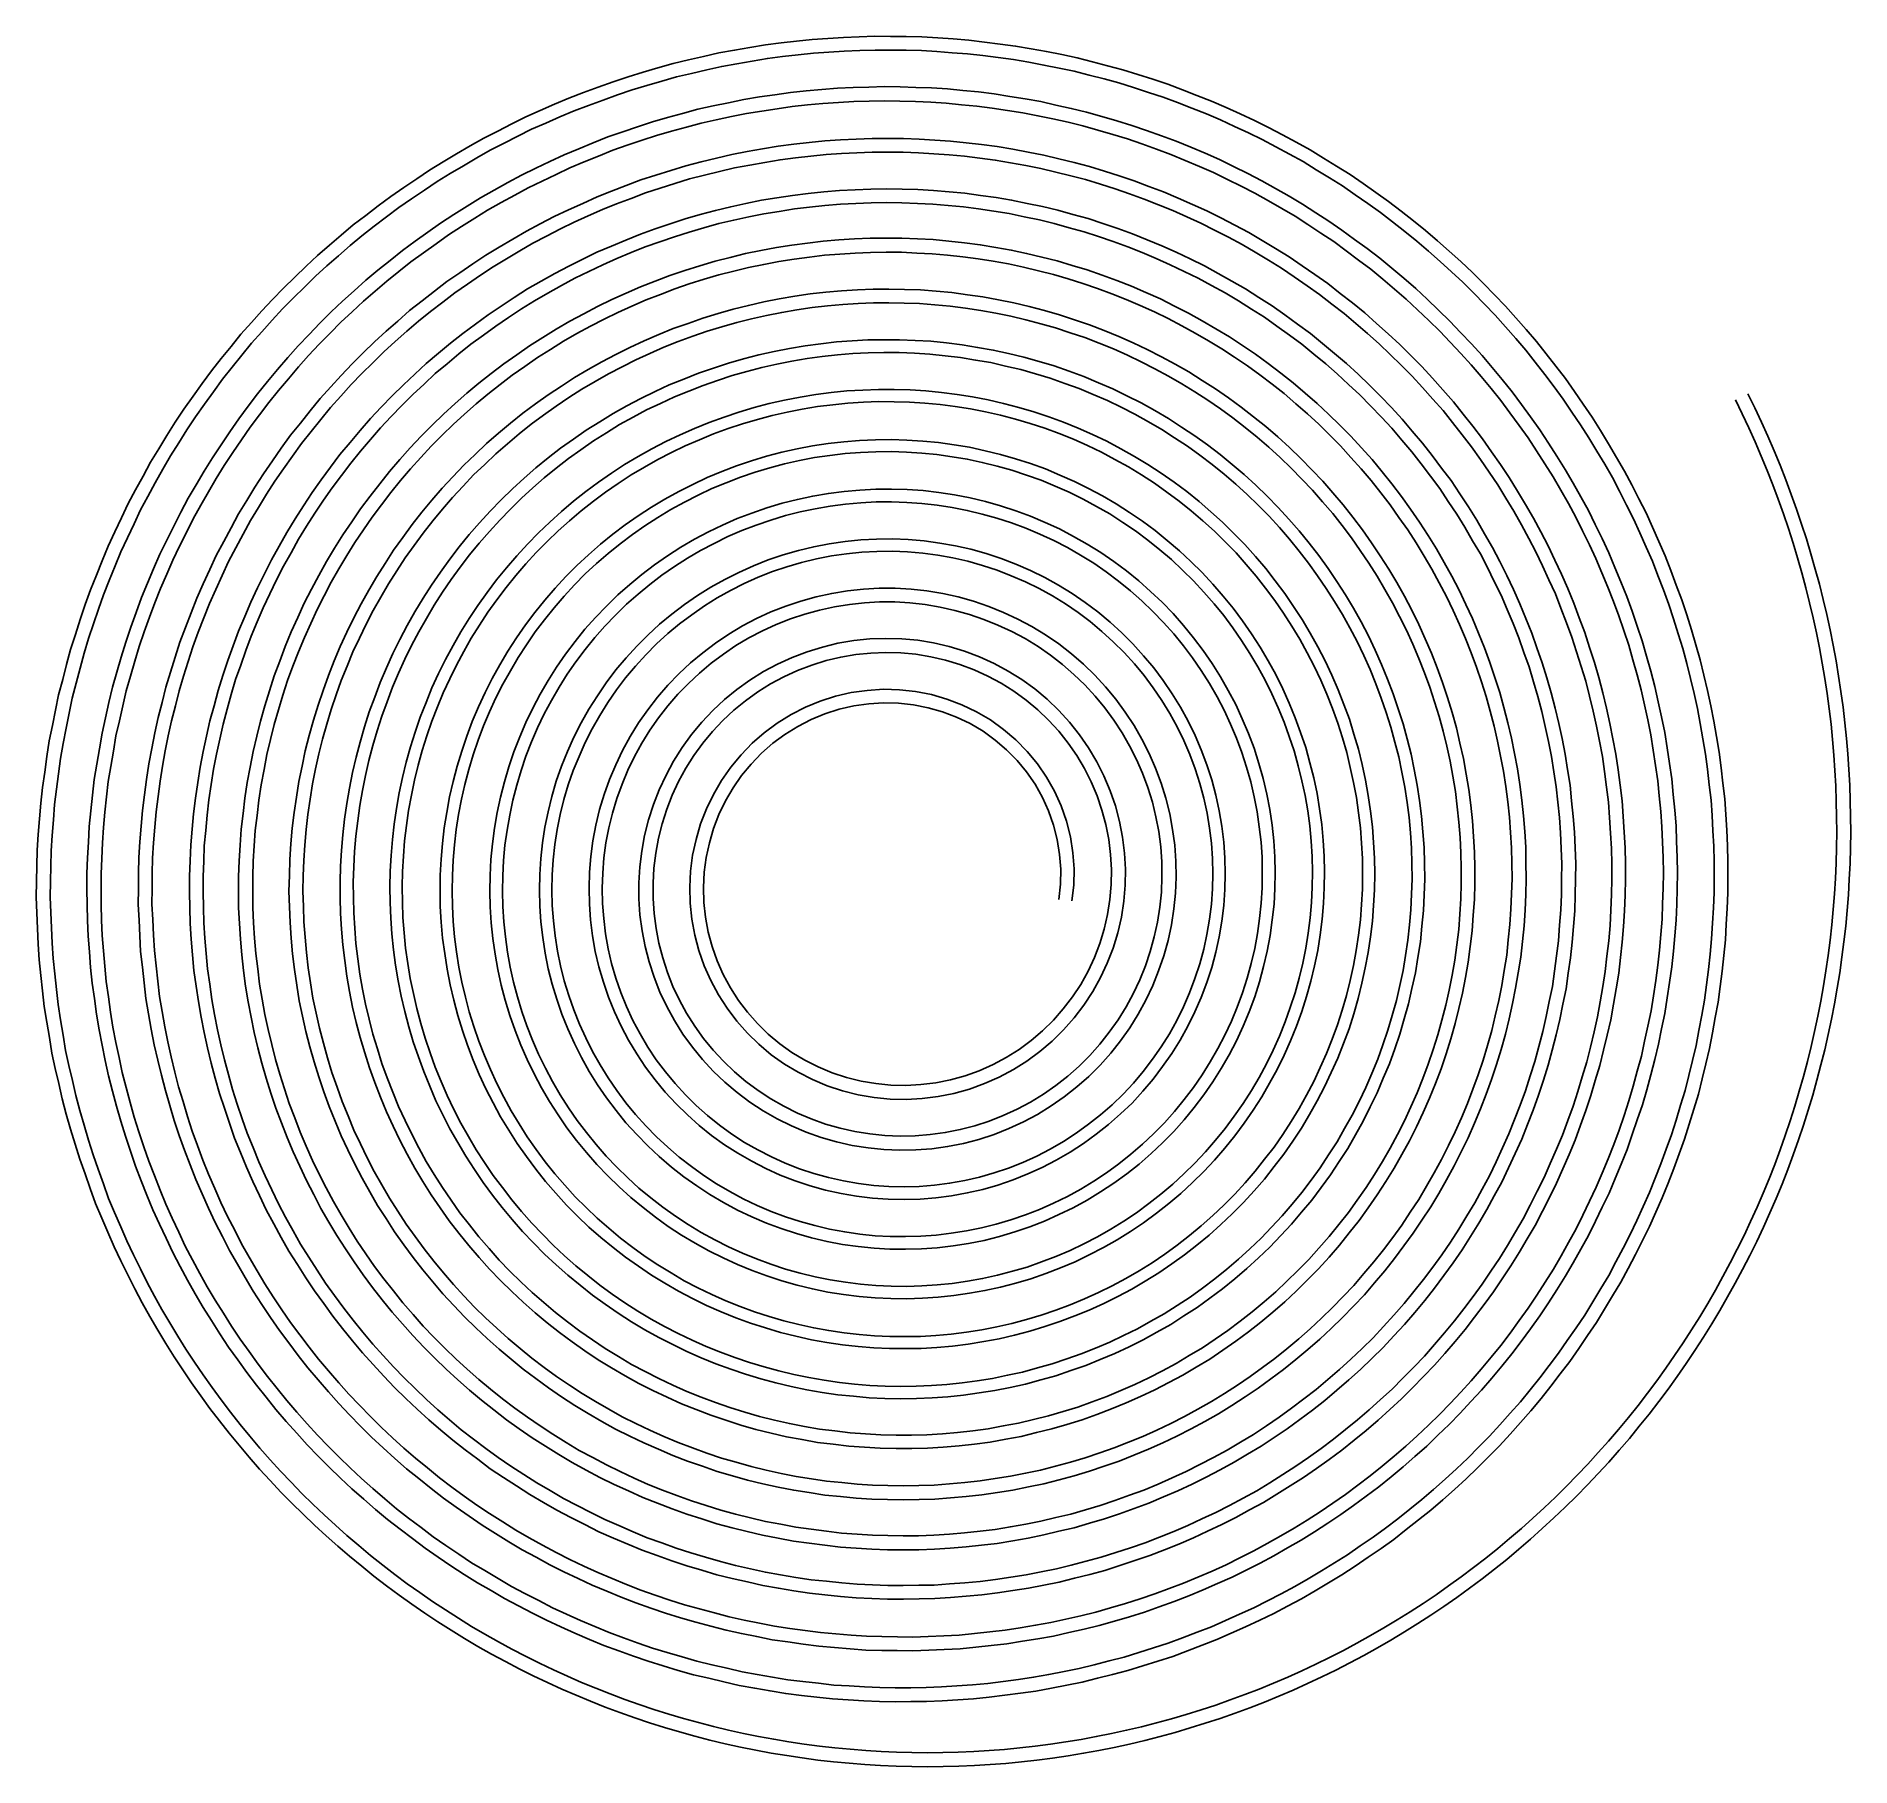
# Model space of a CAD drawing. Header units: millimetres. Extents: x -2.35 to 2.62, y -2.43 to 2.32.
import ezdxf

# ---------------------------------------------------------------- set-up
doc = ezdxf.new("R2010")
doc.units = ezdxf.units.MM

msp = doc.modelspace()

# ---------------------------------------------------------------- linework, layer by layer
at = {"layer": 'spiral_flanc_ext_fini'}
msp.add_lwpolyline([(0.485, -0.0527), (0.4898, -0.0096), (0.4908, 0.0347), (0.4877, 0.0789), (0.4808, 0.1226), (0.4699, 0.1655), (0.4553, 0.2072), (0.4371, 0.2476), (0.4154, 0.2861), (0.3904, 0.3226), (0.3623, 0.3568), (0.3313, 0.3883), (0.2977, 0.4171), (0.2618, 0.4429), (0.2238, 0.4655), (0.1839, 0.4847), (0.1425, 0.5003), (0.1001, 0.5124), (0.0567, 0.5209), (0.0128, 0.5256), (-0.0314, 0.5269), (-0.0755, 0.5241), (-0.1192, 0.5179), (-0.1623, 0.5081), (-0.2043, 0.4945), (-0.2451, 0.4778), (-0.2844, 0.4576), (-0.3219, 0.4342), (-0.3575, 0.4081), (-0.3906, 0.3789), (-0.4213, 0.3472), (-0.4495, 0.3133), (-0.4747, 0.277), (-0.4969, 0.2389), (-0.5162, 0.1992), (-0.5319, 0.158), (-0.5445, 0.1157), (-0.5538, 0.0726), (-0.5595, 0.0288), (-0.5617, -0.0152), (-0.5606, -0.0593), (-0.556, -0.1032), (-0.5478, -0.1465), (-0.5365, -0.189), (-0.5221, -0.2307), (-0.5041, -0.271), (-0.4832, -0.3098), (-0.4595, -0.3469), (-0.433, -0.3822), (-0.4037, -0.4151), (-0.3722, -0.4458), (-0.3385, -0.4742), (-0.3025, -0.4998), (-0.2648, -0.5225), (-0.2256, -0.5424), (-0.185, -0.5595), (-0.1431, -0.5733), (-0.1004, -0.5839), (-0.057, -0.5914), (-0.0132, -0.5957), (0.0309, -0.5968), (0.0748, -0.5944), (0.1185, -0.5889), (0.1616, -0.5803), (0.2041, -0.5686), (0.2455, -0.5536), (0.2857, -0.5357), (0.3245, -0.5151), (0.3618, -0.4917), (0.3974, -0.4657), (0.4308, -0.437), (0.4621, -0.4061), (0.4911, -0.3731), (0.5177, -0.3382), (0.5419, -0.3014), (0.5633, -0.2629), (0.5818, -0.223), (0.5975, -0.182), (0.6104, -0.14), (0.6203, -0.0971), (0.6272, -0.0537), (0.6309, -0.0098), (0.6315, 0.0341), (0.6291, 0.078), (0.6238, 0.1216), (0.6154, 0.1647), (0.6042, 0.2072), (0.59, 0.2489), (0.5728, 0.2894), (0.5529, 0.3285), (0.5305, 0.3663), (0.5056, 0.4024), (0.4783, 0.4368), (0.4487, 0.4693), (0.417, 0.4998), (0.3833, 0.5279), (0.3477, 0.5537), (0.3104, 0.577), (0.2718, 0.5978), (0.2318, 0.6159), (0.1908, 0.6314), (0.1488, 0.6442), (0.106, 0.6542), (0.0627, 0.6613), (0.0189, 0.6655), (-0.025, 0.6666), (-0.0688, 0.6649), (-0.1125, 0.6604), (-0.1557, 0.653), (-0.1984, 0.6428), (-0.2404, 0.6299), (-0.2814, 0.6143), (-0.3213, 0.5961), (-0.3599, 0.5753), (-0.3972, 0.5521), (-0.4328, 0.5266), (-0.4668, 0.4987), (-0.4988, 0.4687), (-0.5288, 0.4367), (-0.5567, 0.4028), (-0.5824, 0.3673), (-0.6058, 0.3302), (-0.6267, 0.2917), (-0.6452, 0.2519), (-0.6612, 0.2111), (-0.6745, 0.1694), (-0.6852, 0.1268), (-0.6933, 0.0837), (-0.6985, 0.0402), (-0.7011, -0.0035), (-0.7009, -0.0474), (-0.698, -0.0911), (-0.6924, -0.1346), (-0.684, -0.1776), (-0.6731, -0.2201), (-0.6595, -0.2617), (-0.6433, -0.3025), (-0.6247, -0.3422), (-0.6036, -0.3806), (-0.5803, -0.4177), (-0.5546, -0.4532), (-0.5269, -0.4872), (-0.4972, -0.5193), (-0.4655, -0.5496), (-0.4321, -0.5779), (-0.397, -0.6042), (-0.3604, -0.6282), (-0.3224, -0.65), (-0.2832, -0.6695), (-0.2428, -0.6866), (-0.2015, -0.7012), (-0.1595, -0.7133), (-0.1167, -0.7228), (-0.0735, -0.7298), (-0.0299, -0.7342), (0.0138, -0.736), (0.0576, -0.7352), (0.1012, -0.7318), (0.1446, -0.7258), (0.1876, -0.7173), (0.2299, -0.7062), (0.2716, -0.6927), (0.3123, -0.6768), (0.3521, -0.6584), (0.3907, -0.6377), (0.428, -0.6148), (0.4639, -0.5898), (0.4983, -0.5627), (0.531, -0.5337), (0.562, -0.5028), (0.5911, -0.4702), (0.6183, -0.4359), (0.6435, -0.4002), (0.6666, -0.363), (0.6875, -0.3246), (0.7061, -0.285), (0.7225, -0.2445), (0.7365, -0.2031), (0.7481, -0.1609), (0.7573, -0.1182), (0.7641, -0.075), (0.7684, -0.0315), (0.7702, 0.0122), (0.7695, 0.0559), (0.7664, 0.0995), (0.7608, 0.1429), (0.7528, 0.1859), (0.7422, 0.2283), (0.7293, 0.2701), (0.714, 0.311), (0.6965, 0.3511), (0.6768, 0.3901), (0.655, 0.4279), (0.631, 0.4644), (0.6051, 0.4996), (0.5773, 0.5333), (0.5477, 0.5654), (0.5164, 0.5958), (0.4834, 0.6244), (0.4489, 0.6512), (0.4129, 0.6761), (0.3755, 0.6988), (0.337, 0.7193), (0.2975, 0.7378), (0.257, 0.754), (0.2156, 0.7681), (0.1736, 0.7799), (0.131, 0.7894), (0.088, 0.7965), (0.0446, 0.8014), (0.001, 0.8039), (-0.0427, 0.804), (-0.0863, 0.8015), (-0.1297, 0.7967), (-0.1727, 0.7897), (-0.2153, 0.7803), (-0.2573, 0.7686), (-0.2987, 0.7548), (-0.3392, 0.7388), (-0.3789, 0.7207), (-0.4176, 0.7004), (-0.4551, 0.678), (-0.4912, 0.6536), (-0.526, 0.6273), (-0.5594, 0.5992), (-0.5912, 0.5695), (-0.6215, 0.5381), (-0.65, 0.5052), (-0.6768, 0.4708), (-0.7019, 0.435), (-0.7247, 0.3978), (-0.7456, 0.3596), (-0.7644, 0.3203), (-0.7812, 0.2801), (-0.7959, 0.2391), (-0.8085, 0.1974), (-0.8189, 0.1551), (-0.8272, 0.1122), (-0.8328, 0.069), (-0.8363, 0.0255), (-0.8375, -0.018), (-0.8366, -0.0615), (-0.8334, -0.1049), (-0.828, -0.1481), (-0.8205, -0.1911), (-0.8105, -0.2335), (-0.7983, -0.2754), (-0.784, -0.3165), (-0.7677, -0.3568), (-0.7493, -0.3963), (-0.7291, -0.4348), (-0.7069, -0.4723), (-0.6826, -0.5085), (-0.6564, -0.5433), (-0.6286, -0.5768), (-0.5992, -0.6088), (-0.5682, -0.6393), (-0.5358, -0.6683), (-0.5018, -0.6957), (-0.4663, -0.721), (-0.4297, -0.7445), (-0.3921, -0.7662), (-0.3534, -0.786), (-0.3137, -0.8039), (-0.2732, -0.8199), (-0.2318, -0.8336), (-0.1899, -0.8451), (-0.1474, -0.8545), (-0.1046, -0.8619), (-0.0615, -0.8672), (-0.018, -0.8705), (0.0255, -0.8713), (0.069, -0.8698), (0.1123, -0.8663), (0.1554, -0.8607), (0.1982, -0.8531), (0.2406, -0.8435), (0.2825, -0.8313), (0.3236, -0.8172), (0.3639, -0.8011), (0.4035, -0.7832), (0.4422, -0.7634), (0.4799, -0.7417), (0.5164, -0.7178), (0.5515, -0.6924), (0.5855, -0.6653), (0.6182, -0.6367), (0.6495, -0.6066), (0.6791, -0.5746), (0.7071, -0.5413), (0.7334, -0.5068), (0.7582, -0.4712), (0.7813, -0.4343), (0.8024, -0.3963), (0.8215, -0.3572), (0.8387, -0.3174), (0.8541, -0.2768), (0.8677, -0.2355), (0.8791, -0.1935), (0.8882, -0.151), (0.8954, -0.1082), (0.9007, -0.0651), (0.904, -0.0218), (0.9051, 0.0217), (0.9038, 0.0651), (0.9006, 0.1084), (0.8955, 0.1515), (0.8884, 0.1943), (0.8792, 0.2369), (0.8677, 0.2788), (0.8543, 0.32), (0.8392, 0.3607), (0.8222, 0.4007), (0.8031, 0.4398), (0.7821, 0.4778), (0.7594, 0.5148), (0.7352, 0.5507), (0.7093, 0.5857), (0.6814, 0.6191), (0.6522, 0.6511), (0.6216, 0.6818), (0.5896, 0.7112), (0.5562, 0.7391), (0.5213, 0.765), (0.4854, 0.7894), (0.4486, 0.8121), (0.4106, 0.8334), (0.3715, 0.8525), (0.3317, 0.8697), (0.2912, 0.8851), (0.25, 0.8988), (0.2082, 0.9106), (0.1657, 0.9201), (0.1231, 0.9277), (0.0801, 0.9335), (0.0368, 0.9375), (-0.0067, 0.939), (-0.05, 0.9385), (-0.0933, 0.9363), (-0.1365, 0.9322), (-0.1795, 0.9259), (-0.2221, 0.9174), (-0.2642, 0.9072), (-0.3059, 0.8953), (-0.3471, 0.8813), (-0.3875, 0.8652), (-0.427, 0.8474), (-0.4658, 0.828), (-0.5038, 0.8069), (-0.5405, 0.7837), (-0.5761, 0.759), (-0.6107, 0.7329), (-0.6443, 0.7053), (-0.6762, 0.6757), (-0.7068, 0.645), (-0.736, 0.6131), (-0.7641, 0.5799), (-0.7902, 0.5451), (-0.8147, 0.5094), (-0.8377, 0.4727), (-0.8594, 0.435), (-0.8788, 0.3961), (-0.8965, 0.3565), (-0.9125, 0.3163), (-0.9271, 0.2754), (-0.9392, 0.2336), (-0.9495, 0.1915), (-0.9582, 0.1491), (-0.9652, 0.1062), (-0.9697, 0.0629), (-0.9724, 0.0197), (-0.9734, -0.0236), (-0.9726, -0.0671), (-0.9693, -0.1104), (-0.9643, -0.1534), (-0.9577, -0.1962), (-0.9491, -0.2389), (-0.9383, -0.2809), (-0.9258, -0.3224), (-0.9118, -0.3634), (-0.8957, -0.4038), (-0.8777, -0.4433), (-0.8582, -0.4819), (-0.8372, -0.5199), (-0.8141, -0.5568), (-0.7895, -0.5924), (-0.7636, -0.6271), (-0.7363, -0.6609), (-0.707, -0.6931), (-0.6766, -0.7239), (-0.6451, -0.7536), (-0.6121, -0.782), (-0.5778, -0.8085), (-0.5426, -0.8337), (-0.5064, -0.8576), (-0.4689, -0.8796), (-0.4305, -0.8998), (-0.3916, -0.9186), (-0.3517, -0.9359), (-0.3109, -0.9509), (-0.2697, -0.9643), (-0.228, -0.9762), (-0.1857, -0.9861), (-0.1431, -0.9939), (-0.1003, -1.0001), (-0.057, -1.0048), (-0.0136, -1.007), (0.0296, -1.0074), (0.073, -1.0064), (0.1163, -1.0033), (0.1594, -0.9981), (0.2021, -0.9913), (0.2447, -0.9829), (0.2868, -0.9721), (0.3283, -0.9598), (0.3694, -0.946), (0.4099, -0.9302), (0.4495, -0.9125), (0.4883, -0.8935), (0.5266, -0.8729), (0.5636, -0.8502), (0.5996, -0.8262), (0.6349, -0.801), (0.6689, -0.7739), (0.7016, -0.7454), (0.7332, -0.7159), (0.7637, -0.6849), (0.7924, -0.6524), (0.8199, -0.619), (0.8463, -0.5846), (0.8708, -0.5487), (0.8938, -0.512), (0.9155, -0.4745), (0.9355, -0.4359), (0.9536, -0.3965), (0.9703, -0.3566), (0.9856, -0.3159), (0.9985, -0.2745), (1.01, -0.2328), (1.0201, -0.1906), (1.0278, -0.1478), (1.0338, -0.105), (1.0385, -0.0619), (1.041, -0.0185), (1.0415, 0.0248), (1.0407, 0.0681), (1.038, 0.1114), (1.0331, 0.1545), (1.0267, 0.1973), (1.0188, 0.24), (1.0085, 0.2822), (0.9969, 0.3238), (0.9838, 0.3652), (0.9684, 0.4058), (0.9516, 0.4457), (0.9335, 0.4851), (0.9133, 0.5236), (0.8917, 0.561), (0.8688, 0.5978), (0.8441, 0.6336), (0.818, 0.6681), (0.7907, 0.7017), (0.762, 0.7343), (0.7317, 0.7653), (0.7005, 0.7953), (0.668, 0.8241), (0.6342, 0.8512), (0.5995, 0.8771), (0.5638, 0.9018), (0.5268, 0.9245), (0.4893, 0.946), (0.4509, 0.9663), (0.4114, 0.9843), (0.3716, 1.0009), (0.331, 1.0164), (0.2896, 1.0295), (0.248, 1.0411), (0.2059, 1.0515), (0.1632, 1.0596), (0.1205, 1.0661), (0.0774, 1.0713), (0.0341, 1.0741), (-0.0091, 1.0754), (-0.0525, 1.0754), (-0.0959, 1.073), (-0.1389, 1.0691), (-0.1819, 1.0638), (-0.2247, 1.0562), (-0.267, 1.0471), (-0.309, 1.0367), (-0.3506, 1.0241), (-0.3914, 1.01), (-0.432, 0.9946), (-0.4717, 0.9771), (-0.5106, 0.9582), (-0.549, 0.9382), (-0.5864, 0.916), (-0.6227, 0.8926), (-0.6585, 0.8681), (-0.6929, 0.8416), (-0.7262, 0.8141), (-0.7588, 0.7855), (-0.7898, 0.7551), (-0.8196, 0.7239), (-0.8486, 0.6916), (-0.8757, 0.6577), (-0.9016, 0.6232), (-0.9266, 0.5877), (-0.9495, 0.5509), (-0.9712, 0.5135), (-0.9918, 0.4753), (-1.0102, 0.436), (-1.0273, 0.3964), (-1.0432, 0.356), (-1.0568, 0.3149), (-1.0693, 0.2735), (-1.0802, 0.2315), (-1.089, 0.1891), (-1.0965, 0.1465), (-1.1023, 0.1035), (-1.1061, 0.0604), (-1.1087, 0.0172), (-1.1093, -0.0262), (-1.1081, -0.0694), (-1.1057, -0.1126), (-1.1011, -0.1558), (-1.095, -0.1985), (-1.0876, -0.2412), (-1.0778, -0.2835), (-1.0669, -0.3252), (-1.0546, -0.3668), (-1.0399, -0.4077), (-1.0242, -0.4479), (-1.007, -0.4877), (-0.9879, -0.5265), (-0.9677, -0.5647), (-0.9459, -0.6022), (-0.9224, -0.6386), (-0.898, -0.6743), (-0.8719, -0.7089), (-0.8445, -0.7423), (-0.8162, -0.7751), (-0.7861, -0.8063), (-0.7552, -0.8364), (-0.7232, -0.8658), (-0.6897, -0.8932), (-0.6556, -0.9197), (-0.6204, -0.945), (-0.584, -0.9685), (-0.5471, -0.991), (-0.5091, -1.0119), (-0.4705, -1.0312), (-0.4312, -1.0495), (-0.391, -1.0657), (-0.3505, -1.0805), (-0.3094, -1.0942), (-0.2675, -1.1056), (-0.2256, -1.1159), (-0.1831, -1.1246), (-0.1404, -1.1313), (-0.0976, -1.1369), (-0.0543, -1.1404), (-0.0112, -1.1424), (0.0321, -1.1432), (0.0754, -1.1416), (0.1185, -1.1388), (0.1616, -1.1345), (0.2044, -1.1281), (0.2469, -1.1206), (0.2893, -1.1112), (0.331, -1.1002), (0.3726, -1.0881), (0.4135, -1.0737), (0.4537, -1.0582), (0.4936, -1.0414), (0.5326, -1.0225), (0.571, -1.0028), (0.6086, -0.9813), (0.6452, -0.9584), (0.6814, -0.9346), (0.7162, -0.9087), (0.7501, -0.8821), (0.7832, -0.8542), (0.8149, -0.8247), (0.8458, -0.7945), (0.8754, -0.7629), (0.9036, -0.7303), (0.9312, -0.6969), (0.9568, -0.6619), (0.9814, -0.6265), (1.0048, -0.59), (1.0265, -0.5527), (1.0473, -0.5148), (1.0662, -0.4758), (1.0837, -0.4364), (1.1002, -0.3963), (1.1145, -0.3555), (1.1278, -0.3144), (1.1394, -0.2727), (1.1493, -0.2307), (1.1583, -0.1883), (1.1648, -0.1455), (1.1703, -0.1027), (1.1741, -0.0596), (1.1761, -0.0164), (1.1771, 0.0268), (1.1758, 0.0701), (1.1732, 0.1131), (1.1693, 0.1563), (1.1633, 0.1991), (1.1563, 0.2417), (1.1472, 0.2841), (1.1368, 0.3259), (1.1252, 0.3676), (1.1114, 0.4086), (1.0967, 0.4492), (1.0803, 0.4893), (1.0624, 0.5285), (1.0435, 0.5675), (1.0224, 0.6053), (1.0006, 0.6425), (0.9772, 0.6789), (0.9525, 0.7142), (0.9269, 0.7492), (0.8993, 0.7825), (0.8711, 0.8152), (0.8416, 0.8468), (0.8108, 0.8771), (0.7794, 0.9068), (0.7462, 0.9347), (0.7126, 0.9617), (0.6779, 0.9875), (0.6422, 1.0118), (0.6059, 1.0354), (0.5683, 1.0569), (0.5304, 1.0774), (0.4916, 1.0966), (0.4522, 1.1141), (0.4123, 1.1308), (0.3714, 1.1452), (0.3305, 1.1586), (0.2889, 1.1705), (0.247, 1.1807), (0.2047, 1.1901), (0.162, 1.1969), (0.1193, 1.2029), (0.0762, 1.2071), (0.0331, 1.2097), (-0.0101, 1.2114), (-0.0534, 1.2105), (-0.0965, 1.2089), (-0.1396, 1.2053), (-0.1824, 1.2003), (-0.2253, 1.1942), (-0.2677, 1.1858), (-0.3099, 1.1766), (-0.3517, 1.1653), (-0.393, 1.1529), (-0.434, 1.1392), (-0.4742, 1.1235), (-0.5142, 1.107), (-0.5533, 1.0885), (-0.5918, 1.0691), (-0.6297, 1.0482), (-0.6666, 1.0258), (-0.7031, 1.0027), (-0.7383, 0.9774), (-0.7728, 0.9516), (-0.8064, 0.9243), (-0.8388, 0.8958), (-0.8707, 0.8666), (-0.9009, 0.8356), (-0.9304, 0.8042), (-0.9586, 0.7713), (-0.9856, 0.7377), (-1.0117, 0.7032), (-1.0361, 0.6676), (-1.0599, 0.6315), (-1.0817, 0.5942), (-1.1026, 0.5564), (-1.1221, 0.5178), (-1.1401, 0.4786), (-1.1572, 0.4389), (-1.1721, 0.3983), (-1.1863, 0.3576), (-1.1986, 0.3161), (-1.2096, 0.2744), (-1.2193, 0.2322), (-1.2272, 0.1898), (-1.2343, 0.1471), (-1.2389, 0.1041), (-1.2428, 0.0612), (-1.2448, 0.018), (-1.2454, -0.0251), (-1.2448, -0.0684), (-1.2421, -0.1115), (-1.2387, -0.1546), (-1.2329, -0.1974), (-1.2263, -0.24), (-1.2179, -0.2825), (-1.2081, -0.3245), (-1.1972, -0.3664), (-1.1842, -0.4075), (-1.1705, -0.4485), (-1.1547, -0.4888), (-1.1381, -0.5285), (-1.1199, -0.5678), (-1.1002, -0.6062), (-1.0797, -0.6442), (-1.0572, -0.6811), (-1.0342, -0.7176), (-1.0092, -0.753), (-0.9836, -0.7876), (-0.9565, -0.8214), (-0.9284, -0.854), (-0.8994, -0.8861), (-0.8688, -0.9166), (-0.8377, -0.9466), (-0.8051, -0.975), (-0.7719, -1.0026), (-0.7377, -1.029), (-0.7025, -1.054), (-0.6667, -1.0783), (-0.6298, -1.1006), (-0.5926, -1.1225), (-0.5541, -1.1423), (-0.5154, -1.1613), (-0.4759, -1.1788), (-0.4359, -1.1949), (-0.3953, -1.2099), (-0.3542, -1.2231), (-0.3129, -1.2356), (-0.2708, -1.2457), (-0.2287, -1.2552), (-0.1862, -1.2627), (-0.1435, -1.2691), (-0.1006, -1.274), (-0.0576, -1.2772), (-0.0144, -1.2796), (0.0288, -1.2797), (0.072, -1.2791), (0.1151, -1.2763), (0.1581, -1.2726), (0.201, -1.2672), (0.2436, -1.2604), (0.2861, -1.2525), (0.328, -1.2426), (0.37, -1.2321), (0.4112, -1.2191), (0.4522, -1.2057), (0.4926, -1.1902), (0.5325, -1.1739), (0.5719, -1.156), (0.6105, -1.1368), (0.6487, -1.1166), (0.6858, -1.0947), (0.7228, -1.0722), (0.7583, -1.0476), (0.7934, -1.0226), (0.8274, -0.9959), (0.8607, -0.9684), (0.893, -0.9397), (0.9242, -0.9099), (0.9547, -0.8793), (0.9837, -0.8474), (1.0123, -0.815), (1.039, -0.781), (1.0652, -0.7467), (1.0898, -0.7112), (1.1135, -0.6751), (1.1358, -0.6381), (1.1569, -0.6005), (1.177, -0.5623), (1.1954, -0.5232), (1.2131, -0.4838), (1.2287, -0.4436), (1.2438, -0.4031), (1.2567, -0.3619), (1.2689, -0.3205), (1.2793, -0.2786), (1.2885, -0.2364), (1.2964, -0.1939), (1.3027, -0.1513), (1.308, -0.1084), (1.3112, -0.0654), (1.3139, -0.0222), (1.3141, 0.021), (1.3138, 0.0641), (1.3113, 0.1073), (1.308, 0.1503), (1.303, 0.1932), (1.2967, 0.2358), (1.2891, 0.2784), (1.2798, 0.3205), (1.2696, 0.3625), (1.2574, 0.4039), (1.2448, 0.4452), (1.2297, 0.4857), (1.2142, 0.5259), (1.1967, 0.5655), (1.1785, 0.6045), (1.1587, 0.6429), (1.1378, 0.6807), (1.1157, 0.7178), (1.0922, 0.754), (1.0679, 0.7897), (1.042, 0.8242), (1.0156, 0.8584), (0.9874, 0.891), (0.9588, 0.9234), (0.9285, 0.9542), (0.8978, 0.9845), (0.8657, 1.0134), (0.8331, 1.0416), (0.7993, 1.0685), (0.7647, 1.0943), (0.7294, 1.1192), (0.6932, 1.1426), (0.6564, 1.1652), (0.6187, 1.1861), (0.5806, 1.2065), (0.5415, 1.2248), (0.5022, 1.2428), (0.462, 1.2585), (0.4216, 1.2737), (0.3805, 1.287), (0.3392, 1.2994), (0.2974, 1.3102), (0.2553, 1.3198), (0.2129, 1.328), (0.1703, 1.3348), (0.1275, 1.3404), (0.0846, 1.3443), (0.0415, 1.3474), (-0.0017, 1.3483), (-0.0448, 1.3488), (-0.088, 1.3468), (-0.1311, 1.3446), (-0.174, 1.3399), (-0.2168, 1.3347), (-0.2594, 1.3274), (-0.3018, 1.3194), (-0.3439, 1.3096), (-0.3856, 1.2988), (-0.427, 1.2864), (-0.4679, 1.2728), (-0.5085, 1.2581), (-0.5484, 1.2417), (-0.588, 1.2246), (-0.6268, 1.2056), (-0.6653, 1.1861), (-0.7027, 1.1646), (-0.74, 1.1428), (-0.7759, 1.1188), (-0.8117, 1.0947), (-0.8461, 1.0686), (-0.8801, 1.0421), (-0.9129, 1.014), (-0.9451, 0.9853), (-0.9761, 0.9553), (-1.0064, 0.9245), (-1.0356, 0.8927), (-1.0637, 0.86), (-1.0909, 0.8265), (-1.1169, 0.7921), (-1.142, 0.7569), (-1.1657, 0.7209), (-1.1886, 0.6843), (-1.2099, 0.6468), (-1.2306, 0.6089), (-1.2494, 0.57), (-1.2678, 0.531), (-1.284, 0.491), (-1.2999, 0.4509), (-1.3135, 0.4099), (-1.3268, 0.3689), (-1.338, 0.3271), (-1.3486, 0.2853), (-1.3572, 0.243), (-1.3651, 0.2006), (-1.3711, 0.1578), (-1.3762, 0.115), (-1.3797, 0.072), (-1.382, 0.0289), (-1.3829, -0.0142), (-1.3824, -0.0574), (-1.3807, -0.1005), (-1.3775, -0.1435), (-1.3731, -0.1865), (-1.3672, -0.2292), (-1.3603, -0.2718), (-1.3516, -0.314), (-1.3421, -0.3562), (-1.3307, -0.3978), (-1.3188, -0.4393), (-1.3047, -0.48), (-1.2903, -0.5207), (-1.2737, -0.5605), (-1.2568, -0.6003), (-1.2377, -0.639), (-1.2184, -0.6776), (-1.1969, -0.715), (-1.1753, -0.7523), (-1.1516, -0.7884), (-1.1276, -0.8243), (-1.1017, -0.8589), (-1.0755, -0.8931), (-1.0477, -0.9261), (-1.0193, -0.9586), (-0.9896, -0.9899), (-0.9592, -1.0205), (-0.9276, -1.0499), (-0.8954, -1.0786), (-0.8621, -1.1061), (-0.8282, -1.1327), (-0.7933, -1.1581), (-0.7577, -1.1825), (-0.7214, -1.2058), (-0.6844, -1.2279), (-0.6467, -1.2489), (-0.6083, -1.2687), (-0.5695, -1.2875), (-0.53, -1.3048), (-0.49, -1.3212), (-0.4496, -1.3361), (-0.4087, -1.35), (-0.3674, -1.3623), (-0.3257, -1.3737), (-0.2837, -1.3835), (-0.2415, -1.3924), (-0.199, -1.3995), (-0.1563, -1.4059), (-0.1134, -1.4103), (-0.0704, -1.4141), (-0.0273, -1.4159), (0.0159, -1.4171), (0.059, -1.4163), (0.1021, -1.4149), (0.1451, -1.4114), (0.1881, -1.4074), (0.2308, -1.4012), (0.2734, -1.3947), (0.3157, -1.3859), (0.3579, -1.3768), (0.3995, -1.3655), (0.4411, -1.3539), (0.4819, -1.34), (0.5227, -1.3259), (0.5626, -1.3096), (0.6025, -1.2931), (0.6414, -1.2743), (0.6802, -1.2555), (0.7178, -1.2344), (0.7554, -1.2132), (0.7917, -1.1899), (0.828, -1.1665), (0.8628, -1.1411), (0.8976, -1.1155), (0.9309, -1.088), (0.964, -1.0604), (0.9955, -1.0309), (1.027, -1.0014), (1.0567, -0.9701), (1.0863, -0.9387), (1.1141, -0.9057), (1.1418, -0.8726), (1.1675, -0.8379), (1.1932, -0.8033), (1.2167, -0.7671), (1.2403, -0.731), (1.2616, -0.6935), (1.283, -0.656), (1.3021, -0.6173), (1.3211, -0.5785), (1.3378, -0.5388), (1.3545, -0.499), (1.3689, -0.4583), (1.3831, -0.4176), (1.395, -0.3761), (1.4068, -0.3346), (1.4162, -0.2925), (1.4255, -0.2503), (1.4324, -0.2078), (1.4392, -0.1651), (1.4436, -0.1222), (1.4477, -0.0793), (1.4496, -0.0362), (1.4511, 0.007), (1.4504, 0.0501), (1.4494, 0.0932), (1.4462, 0.1363), (1.4426, 0.1792), (1.4368, 0.222), (1.4307, 0.2647), (1.4224, 0.3071), (1.4137, 0.3493), (1.403, 0.3911), (1.3917, 0.4327), (1.3786, 0.4738), (1.3649, 0.5147), (1.3494, 0.555), (1.3332, 0.595), (1.3154, 0.6343), (1.2969, 0.6733), (1.2768, 0.7115), (1.256, 0.7492), (1.2338, 0.7862), (1.2107, 0.8226), (1.1864, 0.8583), (1.1611, 0.8933), (1.1348, 0.9274), (1.1075, 0.9609), (1.0793, 0.9934), (1.05, 1.0252), (1.0199, 1.0561), (0.9888, 1.086), (0.957, 1.1151), (0.9242, 1.1431), (0.8908, 1.1704), (0.8563, 1.1964), (0.8214, 1.2217), (0.7854, 1.2455), (0.7491, 1.2688), (0.7118, 1.2905), (0.6742, 1.3116), (0.6357, 1.331), (0.5969, 1.35), (0.5573, 1.367), (0.5175, 1.3838), (0.477, 1.3984), (0.4363, 1.413), (0.3949, 1.4251), (0.3535, 1.4372), (0.3114, 1.4469), (0.2694, 1.4566), (0.2268, 1.4639), (0.1843, 1.471), (0.1414, 1.4759), (0.0985, 1.4804), (0.0554, 1.4829), (0.0124, 1.4848), (-0.0308, 1.4849), (-0.0739, 1.4842), (-0.117, 1.4819), (-0.16, 1.4786), (-0.2029, 1.4739), (-0.2456, 1.4681), (-0.2882, 1.461), (-0.3305, 1.4526), (-0.3726, 1.4431), (-0.4143, 1.4322), (-0.4559, 1.4204), (-0.4969, 1.407), (-0.5376, 1.3929), (-0.5778, 1.3771), (-0.6177, 1.3608), (-0.6568, 1.3426), (-0.6958, 1.3241), (-0.7338, 1.3036), (-0.7717, 1.2829), (-0.8083, 1.2602), (-0.845, 1.2374), (-0.8803, 1.2125), (-0.9155, 1.1876), (-0.9494, 1.1609), (-0.983, 1.1339), (-1.0154, 1.1054), (-1.0473, 1.0764), (-1.0781, 1.0461), (-1.1083, 1.0153), (-1.1373, 0.9834), (-1.1656, 0.9508), (-1.1929, 0.9174), (-1.2191, 0.8832), (-1.2446, 0.8483), (-1.2687, 0.8126), (-1.2922, 0.7764), (-1.3142, 0.7393), (-1.3357, 0.7018), (-1.3554, 0.6635), (-1.3748, 0.6249), (-1.3922, 0.5855), (-1.4095, 0.5459), (-1.4245, 0.5054), (-1.4395, 0.465), (-1.4522, 0.4237), (-1.4647, 0.3825), (-1.4753, 0.3406), (-1.4852, 0.2987), (-1.4935, 0.2563), (-1.501, 0.2138), (-1.507, 0.1711), (-1.5119, 0.1282), (-1.5156, 0.0852), (-1.5179, 0.0422), (-1.5193, -0.001), (-1.519, -0.0441), (-1.5181, -0.0872), (-1.5153, -0.1303), (-1.5121, -0.1733), (-1.5067, -0.2161), (-1.5012, -0.2589), (-1.4932, -0.3014), (-1.4852, -0.3437), (-1.475, -0.3857), (-1.4644, -0.4275), (-1.452, -0.4688), (-1.439, -0.5099), (-1.4245, -0.5506), (-1.409, -0.5908), (-1.3923, -0.6306), (-1.3744, -0.6699), (-1.3557, -0.7088), (-1.3355, -0.7468), (-1.3148, -0.7847), (-1.2924, -0.8215), (-1.2697, -0.8583), (-1.245, -0.8937), (-1.2204, -0.9291), (-1.1938, -0.9631), (-1.1671, -0.9969), (-1.1387, -1.0295), (-1.11, -1.0617), (-1.08, -1.0927), (-1.0494, -1.1231), (-1.0179, -1.1525), (-0.9855, -1.1811), (-0.9525, -1.2088), (-0.9185, -1.2354), (-0.8841, -1.2614), (-0.8486, -1.2858), (-0.8128, -1.3101), (-0.7759, -1.3323), (-0.7389, -1.3546), (-0.7007, -1.3748), (-0.6625, -1.3948), (-0.6234, -1.4129), (-0.584, -1.4306), (-0.544, -1.4467), (-0.5037, -1.462), (-0.4629, -1.476), (-0.4217, -1.4889), (-0.3803, -1.5008), (-0.3384, -1.5112), (-0.2964, -1.521), (-0.254, -1.5288), (-0.2115, -1.5365), (-0.1686, -1.5418), (-0.1258, -1.547), (-0.0828, -1.55), (-0.0398, -1.5527), (0.0034, -1.5535), (0.0465, -1.5536), (0.0897, -1.5522), (0.1327, -1.5497), (0.1757, -1.5462), (0.2185, -1.5411), (0.2613, -1.5355), (0.3037, -1.5278), (0.3462, -1.52), (0.3881, -1.5098), (0.43, -1.4997), (0.4714, -1.4873), (0.5126, -1.4746), (0.5533, -1.4601), (0.5936, -1.445), (0.6336, -1.4286), (0.6729, -1.4111), (0.712, -1.3927), (0.7502, -1.3728), (0.7884, -1.3525), (0.8254, -1.3304), (0.8624, -1.3083), (0.8981, -1.2839), (0.9337, -1.2596), (0.9681, -1.2336), (1.0022, -1.2072), (1.0353, -1.1795), (1.0677, -1.1511), (1.0994, -1.1218), (1.1301, -1.0915), (1.1604, -1.0607), (1.1891, -1.0287), (1.2179, -0.9964), (1.2447, -0.9626), (1.2716, -0.9289), (1.2966, -0.8937), (1.3213, -0.8584), (1.3447, -0.8221), (1.3672, -0.7854), (1.3888, -0.748), (1.4091, -0.71), (1.4288, -0.6716), (1.4468, -0.6324), (1.4647, -0.5931), (1.4803, -0.5529), (1.496, -0.5127), (1.5095, -0.4717), (1.5226, -0.4307), (1.5342, -0.3891), (1.5449, -0.3473), (1.5544, -0.3052), (1.5626, -0.2629), (1.5701, -0.2204), (1.5757, -0.1777), (1.5812, -0.1349), (1.5842, -0.0918), (1.5872, -0.0488), (1.5881, -0.0056), (1.5886, 0.0375), (1.5874, 0.0806), (1.5852, 0.1236), (1.582, 0.1667), (1.5773, 0.2095), (1.572, 0.2524), (1.5648, 0.2948), (1.5575, 0.3374), (1.5477, 0.3795), (1.5379, 0.4214), (1.5261, 0.463), (1.5138, 0.5042), (1.5001, 0.5452), (1.4853, 0.5857), (1.4697, 0.6259), (1.4526, 0.6654), (1.4351, 0.7049), (1.4156, 0.7434), (1.396, 0.7818), (1.3745, 0.8193), (1.3527, 0.8564), (1.3295, 0.8928), (1.3055, 0.9286), (1.2806, 0.9639), (1.2545, 0.9982), (1.228, 1.0322), (1.1999, 1.0649), (1.1718, 1.0976), (1.1418, 1.1287), (1.1118, 1.1596), (1.0804, 1.1893), (1.0486, 1.2184), (1.016, 1.2466), (0.9825, 1.2737), (0.9485, 1.3004), (0.9135, 1.3254), (0.8783, 1.3505), (0.8418, 1.3735), (0.8053, 1.3964), (0.7677, 1.4177), (0.7299, 1.4383), (0.6914, 1.4579), (0.6525, 1.4762), (0.6131, 1.494), (0.5731, 1.51), (0.533, 1.526), (0.492, 1.5396), (0.4511, 1.5531), (0.4096, 1.5649), (0.3679, 1.5759), (0.3259, 1.5858), (0.2837, 1.5943), (0.2413, 1.6023), (0.1986, 1.6082), (0.1558, 1.6142), (0.1128, 1.6177), (0.0699, 1.6211), (0.0267, 1.6227), (-0.0163, 1.6235), (-0.0595, 1.6232), (-0.1025, 1.6214), (-0.1457, 1.6192), (-0.1886, 1.6148), (-0.2315, 1.6105), (-0.2742, 1.6038), (-0.3167, 1.5968), (-0.359, 1.5883), (-0.401, 1.5788), (-0.4429, 1.5684), (-0.4842, 1.5564), (-0.5257, 1.5441), (-0.5663, 1.5297), (-0.6069, 1.5152), (-0.6468, 1.4988), (-0.6865, 1.4819), (-0.7256, 1.4637), (-0.7642, 1.4445), (-0.8025, 1.4246), (-0.8398, 1.4032), (-0.8773, 1.3816), (-0.9134, 1.3579), (-0.9493, 1.3342), (-0.9843, 1.3089), (-1.0188, 1.2832), (-1.0527, 1.2564), (-1.0856, 1.2286), (-1.1183, 1.2004), (-1.1494, 1.1706), (-1.1806, 1.1408), (-1.2103, 1.1094), (-1.2396, 1.0779), (-1.2678, 1.0452), (-1.2952, 1.012), (-1.322, 0.9781), (-1.3473, 0.9433), (-1.3727, 0.9084), (-1.396, 0.872), (-1.4191, 0.8357), (-1.4408, 0.7983), (-1.4617, 0.7607), (-1.4818, 0.7225), (-1.5005, 0.6837), (-1.5189, 0.6446), (-1.5352, 0.6047), (-1.5515, 0.5648), (-1.5659, 0.524), (-1.5797, 0.4833), (-1.5924, 0.442), (-1.6038, 0.4005), (-1.6147, 0.3587), (-1.6235, 0.3165), (-1.6324, 0.2743), (-1.639, 0.2316), (-1.6454, 0.189), (-1.6502, 0.1461), (-1.6539, 0.1033), (-1.6569, 0.0602), (-1.6581, 0.0171), (-1.6593, -0.026), (-1.6579, -0.0692), (-1.6565, -0.1122), (-1.6534, -0.1553), (-1.6494, -0.1982), (-1.6445, -0.2411), (-1.6379, -0.2836), (-1.6312, -0.3263), (-1.6221, -0.3685), (-1.613, -0.4106), (-1.6021, -0.4524), (-1.5905, -0.4938), (-1.5778, -0.5351), (-1.5638, -0.5757), (-1.5494, -0.6165), (-1.5329, -0.6564), (-1.5164, -0.6962), (-1.498, -0.7353), (-1.4792, -0.774), (-1.4593, -0.8123), (-1.4382, -0.8498), (-1.4167, -0.8873), (-1.3933, -0.9235), (-1.3699, -0.9597), (-1.3448, -0.9949), (-1.3194, -1.0295), (-1.2929, -1.0636), (-1.2654, -1.0967), (-1.2375, -1.1298), (-1.208, -1.1612), (-1.1785, -1.1926), (-1.1475, -1.2227), (-1.1162, -1.2523), (-1.0841, -1.2811), (-1.0511, -1.3087), (-1.0178, -1.3362), (-0.9831, -1.3619), (-0.9484, -1.3875), (-0.9126, -1.4116), (-0.8765, -1.435), (-0.8397, -1.4577), (-0.8023, -1.4789), (-0.7647, -1.5001), (-0.7259, -1.5191), (-0.6873, -1.5381), (-0.6477, -1.5555), (-0.608, -1.5721), (-0.5678, -1.5878), (-0.5272, -1.602), (-0.4864, -1.6162), (-0.4448, -1.628), (-0.4034, -1.6397), (-0.3614, -1.6498), (-0.3194, -1.659), (-0.277, -1.6675), (-0.2345, -1.6742), (-0.1919, -1.6809), (-0.1489, -1.6851), (-0.1061, -1.6892), (-0.0629, -1.6918), (-0.02, -1.6933), (0.0232, -1.6942), (0.0663, -1.6932), (0.1094, -1.6922), (0.1525, -1.6888), (0.1954, -1.6852), (0.2383, -1.6802), (0.2808, -1.674), (0.3235, -1.6674), (0.3658, -1.6586), (0.408, -1.6499), (0.4498, -1.6391), (0.4913, -1.6278), (0.5327, -1.6155), (0.5734, -1.6018), (0.6144, -1.5878), (0.6544, -1.5716), (0.6943, -1.5555), (0.7336, -1.5377), (0.7724, -1.5192), (0.8111, -1.4998), (0.8487, -1.479), (0.8865, -1.4581), (0.9231, -1.4352), (0.9594, -1.4121), (0.9951, -1.3878), (1.03, -1.3626), (1.0648, -1.337), (1.0982, -1.3097), (1.1315, -1.2824), (1.1636, -1.2535), (1.1952, -1.2244), (1.2263, -1.1943), (1.2561, -1.1633), (1.2859, -1.1321), (1.314, -1.0992), (1.3418, -1.0665), (1.3686, -1.0325), (1.3944, -0.9982), (1.4199, -0.9633), (1.4437, -0.9274), (1.4675, -0.8914), (1.4895, -0.8542), (1.511, -0.817), (1.5317, -0.7791), (1.5509, -0.7406), (1.5702, -0.7019), (1.5872, -0.6622), (1.6041, -0.6227), (1.6195, -0.5823), (1.6341, -0.5419), (1.648, -0.501), (1.6601, -0.4597), (1.6722, -0.4182), (1.6822, -0.3762), (1.6917, -0.3343), (1.7002, -0.2919), (1.7072, -0.2495), (1.7141, -0.2069), (1.7186, -0.1639), (1.7231, -0.1211), (1.7259, -0.078), (1.7278, -0.0351), (1.7291, 0.0081), (1.7284, 0.0512), (1.7277, 0.0943), (1.7249, 0.1374), (1.7216, 0.1803), (1.7173, 0.2232), (1.7114, 0.2658), (1.7055, 0.3086), (1.6971, 0.351), (1.6888, 0.3932), (1.6788, 0.4352), (1.6679, 0.4768), (1.6566, 0.5185), (1.6431, 0.5595), (1.6297, 0.6004), (1.6145, 0.6408), (1.5987, 0.6808), (1.582, 0.7206), (1.5638, 0.7596), (1.5455, 0.7987), (1.5252, 0.8368), (1.5047, 0.8746), (1.483, 0.912), (1.4603, 0.9485), (1.4373, 0.9851), (1.4124, 1.0203), (1.3875, 1.0554), (1.3612, 1.0897), (1.3343, 1.1232), (1.3068, 1.1565), (1.2778, 1.1884), (1.2489, 1.2203), (1.2184, 1.251), (1.1877, 1.281), (1.1562, 1.3105), (1.1236, 1.3387), (1.091, 1.367), (1.0569, 1.3935), (1.0227, 1.4196), (0.9877, 1.4449), (0.9521, 1.4689), (0.9163, 1.493), (0.8791, 1.515), (0.8421, 1.5369), (0.8041, 1.5575), (0.7659, 1.5771), (0.7273, 1.5965), (0.6877, 1.6138), (0.6483, 1.6311), (0.6081, 1.6468), (0.5678, 1.6617), (0.527, 1.676), (0.4858, 1.6884), (0.4445, 1.7009), (0.4026, 1.7114), (0.3608, 1.7213), (0.3186, 1.7304), (0.2762, 1.7378), (0.2337, 1.7452), (0.1908, 1.7504), (0.1481, 1.7552), (0.105, 1.759), (0.0621, 1.7612), (0.019, 1.7635), (-0.0242, 1.7632), (-0.0672, 1.7629), (-0.1103, 1.7612), (-0.1532, 1.7583), (-0.1963, 1.7553), (-0.2391, 1.7498), (-0.2818, 1.7443), (-0.3244, 1.7373), (-0.3666, 1.7293), (-0.409, 1.7208), (-0.4508, 1.7103), (-0.4925, 1.6997), (-0.534, 1.6875), (-0.5749, 1.6744), (-0.6159, 1.6608), (-0.6561, 1.6453), (-0.6963, 1.6298), (-0.7359, 1.6126), (-0.775, 1.5947), (-0.814, 1.5762), (-0.852, 1.556), (-0.8901, 1.5358), (-0.9272, 1.5137), (-0.9639, 1.4913), (-1.0003, 1.4681), (-1.0357, 1.4435), (-1.071, 1.4189), (-1.1052, 1.3924), (-1.1389, 1.3658), (-1.1722, 1.3383), (-1.2043, 1.3097), (-1.2365, 1.281), (-1.2672, 1.2506), (-1.2975, 1.2201), (-1.3272, 1.1887), (-1.3556, 1.1565), (-1.3841, 1.1241), (-1.4109, 1.0901), (-1.4373, 1.0563), (-1.463, 1.0215), (-1.4873, 0.9861), (-1.5117, 0.9505), (-1.5342, 0.9136), (-1.5563, 0.8768), (-1.5776, 0.8392), (-1.5975, 0.8011), (-1.6175, 0.7628), (-1.6353, 0.7234), (-1.6529, 0.6843), (-1.6695, 0.6444), (-1.6847, 0.6042), (-1.6999, 0.5638), (-1.7129, 0.5226), (-1.7256, 0.4816), (-1.7373, 0.44), (-1.7475, 0.3983), (-1.7578, 0.3563), (-1.7657, 0.3138), (-1.7735, 0.2716), (-1.78, 0.2289), (-1.7852, 0.1863), (-1.7904, 0.1434), (-1.7932, 0.1002), (-1.7958, 0.0574), (-1.7972, 0.0142), (-1.7973, -0.0287), (-1.7973, -0.0719), (-1.7949, -0.1151), (-1.7923, -0.1579), (-1.7886, -0.201), (-1.7835, -0.2436), (-1.7784, -0.2865), (-1.7708, -0.3291), (-1.7632, -0.3713), (-1.7544, -0.4136), (-1.7442, -0.4553), (-1.734, -0.4973), (-1.7214, -0.5386), (-1.7088, -0.5796), (-1.695, -0.6206), (-1.6799, -0.6609), (-1.6647, -0.7012), (-1.6474, -0.7408), (-1.6299, -0.78), (-1.6114, -0.8191), (-1.5916, -0.8572), (-1.5717, -0.8955), (-1.5498, -0.9328), (-1.5278, -0.9696), (-1.5049, -1.0062), (-1.4806, -1.0417), (-1.4562, -1.0773), (-1.4302, -1.1118), (-1.4038, -1.1457), (-1.3768, -1.1794), (-1.3484, -1.2117), (-1.32, -1.2441), (-1.2901, -1.2753), (-1.2599, -1.3058), (-1.2291, -1.3361), (-1.197, -1.3649), (-1.165, -1.3936), (-1.1316, -1.4211), (-1.098, -1.4477), (-1.0639, -1.4743), (-1.0286, -1.499), (-0.9933, -1.5236), (-0.9571, -1.5471), (-0.9205, -1.5695), (-0.8835, -1.5919), (-0.8454, -1.6123), (-0.8076, -1.6325), (-0.7688, -1.6516), (-0.7298, -1.6695), (-0.6905, -1.6875), (-0.6502, -1.7031), (-0.6102, -1.7186), (-0.5696, -1.7331), (-0.5286, -1.7462), (-0.4875, -1.7594), (-0.4457, -1.7703), (-0.4042, -1.7809), (-0.3621, -1.7907), (-0.3198, -1.7988), (-0.2775, -1.8069), (-0.2347, -1.813), (-0.1922, -1.8185), (-0.1493, -1.8234), (-0.1063, -1.8264), (-0.0634, -1.8294), (-0.0202, -1.8306), (0.0227, -1.831), (0.0659, -1.831), (0.109, -1.8288), (0.1519, -1.8266), (0.195, -1.8228), (0.2376, -1.8181), (0.2805, -1.8132), (0.3231, -1.8059), (0.3654, -1.7986), (0.4077, -1.79), (0.4495, -1.7801), (0.4915, -1.7703), (0.533, -1.758), (0.5741, -1.7457), (0.6152, -1.7324), (0.6556, -1.7176), (0.696, -1.7028), (0.7358, -1.686), (0.7751, -1.6689), (0.8145, -1.6511), (0.8529, -1.6315), (0.8912, -1.612), (0.9289, -1.5908), (0.9659, -1.5691), (1.003, -1.547), (1.0388, -1.5229), (1.0744, -1.499), (1.1095, -1.4738), (1.1436, -1.4478), (1.178, -1.4216), (1.2108, -1.3934), (1.2433, -1.3654), (1.2753, -1.3365), (1.3061, -1.3065), (1.337, -1.2765), (1.3665, -1.2449), (1.3954, -1.2132), (1.4241, -1.1809), (1.4511, -1.1473), (1.4781, -1.1139), (1.5039, -1.0792), (1.5288, -1.0443), (1.5537, -1.009), (1.5766, -0.9724), (1.5994, -0.936), (1.6212, -0.8988), (1.6418, -0.8611), (1.6624, -0.8232), (1.681, -0.7842), (1.6992, -0.7454), (1.7168, -0.7059), (1.7327, -0.6659), (1.7486, -0.6259), (1.7629, -0.5852), (1.7763, -0.5444), (1.7895, -0.5033), (1.8006, -0.4616), (1.8115, -0.4201), (1.8212, -0.378), (1.8297, -0.3359), (1.8382, -0.2936), (1.8443, -0.2509), (1.8502, -0.2084), (1.8553, -0.1655), (1.8587, -0.1226), (1.862, -0.0797), (1.8635, -0.0365), (1.8642, 0.0063), (1.8647, 0.0495), (1.8629, 0.0926), (1.861, 0.1355), (1.8579, 0.1786), (1.8535, 0.2213), (1.8491, 0.2642), (1.8423, 0.3069), (1.8354, 0.3492), (1.8276, 0.3917), (1.8181, 0.4336), (1.8086, 0.4756), (1.7973, 0.5173), (1.7853, 0.5585), (1.773, 0.5999), (1.7585, 0.6405), (1.7441, 0.6809), (1.7284, 0.7212), (1.7116, 0.7607), (1.6947, 0.8003), (1.6757, 0.8391), (1.6566, 0.8775), (1.6367, 0.9158), (1.6152, 0.9531), (1.5937, 0.9904), (1.5707, 1.027), (1.5471, 1.0627), (1.5233, 1.0988), (1.4974, 1.1333), (1.4717, 1.1676), (1.4449, 1.2016), (1.4172, 1.2343), (1.3893, 1.2672), (1.3599, 1.2988), (1.3302, 1.3298), (1.3001, 1.3607), (1.2685, 1.39), (1.237, 1.4192), (1.2044, 1.4475), (1.1712, 1.4748), (1.1379, 1.5021), (1.1031, 1.5277), (1.0684, 1.5528), (1.033, 1.5776), (0.9967, 1.6008), (0.9604, 1.6239), (0.9231, 1.6456), (0.8857, 1.6665), (0.8479, 1.6874), (0.8089, 1.7061), (0.7703, 1.7246), (0.731, 1.7424), (0.6911, 1.7586), (0.6513, 1.7749), (0.6106, 1.7894), (0.57, 1.8032), (0.529, 1.8168), (0.4874, 1.8282), (0.446, 1.8395), (0.4041, 1.8497), (0.3621, 1.8585), (0.3199, 1.8674), (0.2772, 1.8742), (0.2348, 1.8804), (0.1921, 1.8863), (0.1491, 1.89), (0.1063, 1.8937), (0.0632, 1.8961), (0.0203, 1.8972), (-0.0228, 1.8984), (-0.066, 1.8973), (-0.1088, 1.8958), (-0.1519, 1.8938), (-0.1948, 1.8897), (-0.2376, 1.8857), (-0.2804, 1.8802), (-0.3228, 1.8736), (-0.3654, 1.867), (-0.4077, 1.8581), (-0.4495, 1.849), (-0.4916, 1.8391), (-0.533, 1.8275), (-0.5744, 1.8159), (-0.6155, 1.8027), (-0.656, 1.7886), (-0.6968, 1.7744), (-0.7367, 1.758), (-0.7763, 1.7415), (-0.8158, 1.7243), (-0.8545, 1.7054), (-0.8932, 1.6865), (-0.9312, 1.6661), (-0.9685, 1.6451), (-1.0061, 1.6238), (-1.0424, 1.6004), (-1.0784, 1.5772), (-1.1142, 1.553), (-1.1489, 1.5275), (-1.1835, 1.5021), (-1.2173, 1.4752), (-1.2502, 1.4477), (-1.2834, 1.4201), (-1.3149, 1.3906), (-1.3461, 1.3613), (-1.3771, 1.3311), (-1.4066, 1.2998), (-1.4361, 1.2686), (-1.4645, 1.2361), (-1.492, 1.2032), (-1.5197, 1.1701), (-1.5455, 1.1354), (-1.5709, 1.101), (-1.596, 1.0658), (-1.6194, 1.0297), (-1.6428, 0.9937), (-1.6651, 0.9567), (-1.6862, 0.9194), (-1.7075, 0.8818), (-1.7267, 0.8432), (-1.7456, 0.8047), (-1.764, 0.7657), (-1.7806, 0.726), (-1.7972, 0.6863), (-1.8125, 0.646), (-1.8267, 0.6055), (-1.8409, 0.5648), (-1.853, 0.5233), (-1.8646, 0.4821), (-1.876, 0.4404), (-1.8852, 0.3983), (-1.8943, 0.3564), (-1.9024, 0.314), (-1.909, 0.2716), (-1.9157, 0.229), (-1.9204, 0.1861), (-1.9244, 0.1435), (-1.9283, 0.1005), (-1.9298, 0.0573), (-1.9313, 0.0145), (-1.9318, -0.0287), (-1.9308, -0.0716), (-1.9297, -0.1146), (-1.9268, -0.1577), (-1.9232, -0.2004), (-1.9195, -0.2434), (-1.9133, -0.2861), (-1.9071, -0.3285), (-1.9001, -0.3711), (-1.8913, -0.4132), (-1.8826, -0.4553), (-1.8723, -0.4972), (-1.861, -0.5386), (-1.8497, -0.5802), (-1.8362, -0.6212), (-1.8225, -0.6618), (-1.8083, -0.7026), (-1.7921, -0.7425), (-1.7759, -0.7823), (-1.7586, -0.8218), (-1.7401, -0.8605), (-1.7215, -0.8994), (-1.7012, -0.9375), (-1.6804, -0.9749), (-1.6594, -1.0126), (-1.6363, -1.0491), (-1.6133, -1.0852), (-1.5894, -1.1212), (-1.5643, -1.1561), (-1.5391, -1.1909), (-1.5125, -1.2249), (-1.4854, -1.2581), (-1.458, -1.2915), (-1.4289, -1.3234), (-1.3999, -1.3548), (-1.3702, -1.3862), (-1.3391, -1.416), (-1.3082, -1.4457), (-1.2762, -1.4747), (-1.2435, -1.5026), (-1.2107, -1.5305), (-1.1766, -1.5569), (-1.1424, -1.5827), (-1.1079, -1.6086), (-1.0719, -1.6324), (-1.0362, -1.656), (-0.9997, -1.6792), (-0.9625, -1.7008), (-0.9253, -1.7223), (-0.8872, -1.7427), (-0.8489, -1.7619), (-0.8104, -1.7812), (-0.7709, -1.7986), (-0.7315, -1.8154), (-0.6917, -1.8322), (-0.6511, -1.8467), (-0.6108, -1.8612), (-0.5698, -1.8749), (-0.5286, -1.8869), (-0.4873, -1.899), (-0.4454, -1.9095), (-0.4037, -1.919), (-0.3616, -1.9286), (-0.319, -1.936), (-0.2768, -1.943), (-0.2342, -1.9496), (-0.1913, -1.9541), (-0.1487, -1.9586), (-0.1056, -1.962), (-0.0627, -1.9639), (-0.0197, -1.9658), (0.0235, -1.9659), (0.0663, -1.9652), (0.1094, -1.9645), (0.1525, -1.9615), (0.1951, -1.9582), (0.2382, -1.9545), (0.2809, -1.9486), (0.3233, -1.9428), (0.366, -1.9358), (0.4081, -1.9275), (0.4503, -1.9191), (0.4923, -1.9089), (0.5337, -1.8981), (0.5754, -1.8871), (0.6165, -1.8739), (0.6572, -1.8606), (0.6981, -1.8467), (0.7382, -1.8309), (0.778, -1.8151), (0.8178, -1.7983), (0.8567, -1.7801), (0.8957, -1.7619), (0.9341, -1.7421), (0.9717, -1.7217), (1.0096, -1.7011), (1.0464, -1.6786), (1.0828, -1.656), (1.1192, -1.6329), (1.1544, -1.6079), (1.1894, -1.5831), (1.224, -1.5574), (1.2575, -1.5305), (1.291, -1.5035), (1.3237, -1.4753), (1.3554, -1.4465), (1.3873, -1.4175), (1.4178, -1.3869), (1.4477, -1.3563), (1.4778, -1.3253), (1.506, -1.2927), (1.5341, -1.2603), (1.5617, -1.2272), (1.5879, -1.193), (1.614, -1.159), (1.6392, -1.1239), (1.6632, -1.0883), (1.6873, -1.0526), (1.7098, -1.0158), (1.7315, -0.9789), (1.7535, -0.9418), (1.7733, -0.9034), (1.7928, -0.8653), (1.812, -0.8266), (1.8293, -0.7872), (1.8465, -0.7479), (1.8629, -0.708), (1.8778, -0.6677), (1.8926, -0.6273), (1.906, -0.5863), (1.9184, -0.5453), (1.9309, -0.504), (1.9412, -0.4621), (1.9511, -0.4205), (1.961, -0.3784), (1.9684, -0.3359), (1.9758, -0.2937), (1.9825, -0.2511), (1.9874, -0.2083), (1.9922, -0.1657), (1.9958, -0.1226), (1.9981, -0.0798), (2.0004, -0.0368), (2.0009, 0.0064), (2.0006, 0.0492), (2.0002, 0.0923), (1.9976, 0.1354), (1.9948, 0.1781), (1.9916, 0.2212), (1.9861, 0.264), (1.9807, 0.3064), (1.9744, 0.3491), (1.9664, 0.3914), (1.9584, 0.4336), (1.9491, 0.4757), (1.9386, 0.5174), (1.928, 0.5591), (1.9157, 0.6005), (1.9028, 0.6413), (1.8897, 0.6824), (1.8745, 0.7228), (1.8591, 0.7627), (1.8433, 0.8029), (1.8254, 0.8422), (1.8077, 0.8811), (1.7891, 0.9201), (1.7689, 0.9581), (1.7488, 0.996), (1.7275, 1.0336), (1.7052, 1.0702), (1.6827, 1.1069), (1.6588, 1.1429), (1.6344, 1.178), (1.6097, 1.2134), (1.5833, 1.2476), (1.5568, 1.2811), (1.53, 1.315), (1.5012, 1.3472), (1.4728, 1.3791), (1.4436, 1.411), (1.4131, 1.4413), (1.3827, 1.4716), (1.3514, 1.5013), (1.3191, 1.5297), (1.2869, 1.5581), (1.2535, 1.5855), (1.2197, 1.6119), (1.1858, 1.6384), (1.1506, 1.6634), (1.1153, 1.6876), (1.0797, 1.712), (1.0428, 1.7345), (1.0062, 1.7566), (0.9691, 1.7786), (0.9309, 1.7986), (0.893, 1.8185), (0.8544, 1.8379), (0.8151, 1.8555), (0.776, 1.8731), (0.7361, 1.8897), (0.696, 1.9049), (0.6558, 1.9201), (0.6148, 1.9339), (0.5739, 1.9467), (0.5328, 1.9595), (0.491, 1.9704), (0.4495, 1.9806), (0.4076, 1.9909), (0.3651, 1.9989), (0.3231, 2.0066), (0.2806, 2.0142), (0.2377, 2.0194), (0.1953, 2.0246), (0.1523, 2.0292), (0.1094, 2.0318), (0.0666, 2.0344), (0.0234, 2.036), (-0.0196, 2.0361), (-0.0625, 2.0361), (-0.1057, 2.0347), (-0.1485, 2.0322), (-0.1915, 2.0297), (-0.2344, 2.0253), (-0.2769, 2.0202), (-0.3197, 2.0151), (-0.3623, 2.0077), (-0.4043, 2.0001), (-0.4468, 1.9923), (-0.4888, 1.9821), (-0.5303, 1.972), (-0.5722, 1.9613), (-0.6133, 1.9486), (-0.6543, 1.936), (-0.6953, 1.9225), (-0.7356, 1.9074), (-0.7757, 1.8923), (-0.8157, 1.876), (-0.8549, 1.8585), (-0.8942, 1.841), (-0.9329, 1.822), (-0.971, 1.8022), (-1.0092, 1.7823), (-1.0466, 1.7607), (-1.0833, 1.7388), (-1.1203, 1.7166), (-1.1561, 1.6925), (-1.1914, 1.6684), (-1.227, 1.6439), (-1.2611, 1.6175), (-1.2949, 1.5913), (-1.3288, 1.5645), (-1.3612, 1.5361), (-1.3934, 1.5078), (-1.4253, 1.4788), (-1.4559, 1.4485), (-1.4864, 1.4184), (-1.5163, 1.3872), (-1.545, 1.3553), (-1.5737, 1.3233), (-1.6014, 1.2902), (-1.6281, 1.2566), (-1.6548, 1.2229), (-1.6803, 1.188), (-1.7048, 1.1529), (-1.7295, 1.1176), (-1.7525, 1.0811), (-1.7749, 1.0446), (-1.7975, 1.0078), (-1.818, 0.9698), (-1.8381, 0.9322), (-1.8583, 0.894), (-1.8763, 0.8548), (-1.8942, 0.8159), (-1.9118, 0.7765), (-1.9274, 0.7363), (-1.9429, 0.6964), (-1.9578, 0.6559), (-1.9709, 0.6149), (-1.984, 0.5741), (-1.9962, 0.5326), (-2.0068, 0.491), (-2.0175, 0.4494), (-2.0268, 0.4073), (-2.035, 0.3651), (-2.0431, 0.3229), (-2.0496, 0.2802), (-2.0552, 0.2377), (-2.0607, 0.195), (-2.0644, 0.152), (-2.0674, 0.1093), (-2.0704, 0.0663), (-2.0712, 0.0231), (-2.0717, -0.0196), (-2.0721, -0.0628), (-2.07, -0.1059), (-2.0679, -0.1486), (-2.0655, -0.1917), (-2.0608, -0.2346), (-2.0561, -0.2771), (-2.0509, -0.3199), (-2.0436, -0.3624), (-2.0363, -0.4046), (-2.0283, -0.447), (-2.0185, -0.4889), (-2.0087, -0.5307), (-1.9979, -0.5725), (-1.9856, -0.6137), (-1.9733, -0.6548), (-1.9598, -0.6958), (-1.945, -0.7361), (-1.9303, -0.7764), (-1.9141, -0.8165), (-1.8969, -0.8558), (-1.8798, -0.8952), (-1.861, -0.9341), (-1.8416, -0.9723), (-1.822, -1.0107), (-1.8007, -1.0482), (-1.7791, -1.0851), (-1.7572, -1.1223), (-1.7335, -1.1584), (-1.7097, -1.1939), (-1.6857, -1.2297), (-1.6597, -1.2642), (-1.6338, -1.2982), (-1.6076, -1.3325), (-1.5794, -1.3652), (-1.5515, -1.3976), (-1.5232, -1.4301), (-1.4931, -1.4611), (-1.4633, -1.4917), (-1.4329, -1.5224), (-1.401, -1.5514), (-1.3694, -1.5803), (-1.3371, -1.6089), (-1.3036, -1.6359), (-1.2702, -1.6628), (-1.2361, -1.6893), (-1.2011, -1.7143), (-1.1662, -1.7391), (-1.1304, -1.7633), (-1.094, -1.7861), (-1.0576, -1.8089), (-1.0204, -1.8307), (-0.9827, -1.8513), (-0.945, -1.8719), (-0.9064, -1.8913), (-0.8676, -1.9095), (-0.8286, -1.9278), (-0.7889, -1.9446), (-0.7491, -1.9605), (-0.7091, -1.9764), (-0.6684, -1.9907), (-0.6277, -2.0041), (-0.5868, -2.0176), (-0.5452, -2.0293), (-0.5039, -2.0402), (-0.4622, -2.0512), (-0.42, -2.0602), (-0.3781, -2.0687), (-0.3358, -2.0772), (-0.293, -2.0834), (-0.2507, -2.0893), (-0.208, -2.0953), (-0.1649, -2.0988), (-0.1224, -2.1022), (-0.0793, -2.1055), (-0.0361, -2.1064), (0.0065, -2.1071), (0.0497, -2.1078), (0.0929, -2.106), (0.1355, -2.1042), (0.1787, -2.1021), (0.2216, -2.0977), (0.2641, -2.0934), (0.307, -2.0885), (0.3496, -2.0816), (0.3918, -2.0747), (0.4343, -2.0672), (0.4763, -2.0577), (0.5181, -2.0483), (0.56, -2.0381), (0.6014, -2.0261), (0.6425, -2.0142), (0.6838, -2.0014), (0.7243, -1.987), (0.7647, -1.9726), (0.805, -1.9572), (0.8446, -1.9404), (0.884, -1.9236), (0.9234, -1.9058), (0.9618, -1.8866), (1.0002, -1.8675), (1.0383, -1.8472), (1.0756, -1.8258), (1.1128, -1.8043), (1.1495, -1.7817), (1.1854, -1.7581), (1.2212, -1.7345), (1.2565, -1.7096), (1.2909, -1.6839), (1.3253, -1.6582), (1.359, -1.6311), (1.3917, -1.6034), (1.4245, -1.5756), (1.4565, -1.5466), (1.4874, -1.517), (1.5185, -1.4873), (1.5486, -1.4563), (1.5778, -1.4249), (1.607, -1.3933), (1.6351, -1.3605), (1.6623, -1.3274), (1.6896, -1.2942), (1.7157, -1.2597), (1.7408, -1.2251), (1.7661, -1.1902), (1.79, -1.1542), (1.813, -1.1181), (1.8361, -1.0818), (1.8577, -1.0444), (1.8785, -1.007), (1.8995, -0.9694), (1.9187, -0.9307), (1.9372, -0.8922), (1.9559, -0.8533), (1.9727, -0.8136), (1.9889, -0.774), (2.0052, -0.7341), (2.0196, -0.6933), (2.0333, -0.6528), (2.0472, -0.612), (2.0591, -0.5705), (2.0704, -0.5293), (2.0817, -0.4877), (2.0911, -0.4455), (2.0999, -0.4037), (2.1087, -0.3615), (2.1155, -0.3188), (2.1217, -0.2765), (2.1281, -0.2339), (2.1322, -0.1909), (2.1359, -0.1483), (2.1396, -0.1053), (2.1412, -0.0621), (2.1423, -0.0194), (2.1435, 0.0237), (2.1424, 0.0669), (2.141, 0.1096), (2.1395, 0.1527), (2.1358, 0.1957), (2.1319, 0.2383), (2.1278, 0.2812), (2.1215, 0.324), (2.115, 0.3662), (2.1084, 0.4088), (2.0996, 0.4511), (2.0905, 0.4928), (2.0814, 0.535), (2.07, 0.5767), (2.0585, 0.6178), (2.0468, 0.6594), (2.033, 0.7003), (2.019, 0.7406), (2.0049, 0.7814), (1.9886, 0.8214), (1.9722, 0.8609), (1.9556, 0.9007), (1.937, 0.9397), (1.9183, 0.9781), (1.8994, 1.0169), (1.8784, 1.0547), (1.8574, 1.0919), (1.8362, 1.1294), (1.8131, 1.1659), (1.7899, 1.2018), (1.7665, 1.238), (1.7412, 1.2731), (1.7159, 1.3075), (1.6903, 1.3422), (1.663, 1.3757), (1.6357, 1.4086), (1.6081, 1.4417), (1.5789, 1.4735), (1.5496, 1.5047), (1.5201, 1.5361), (1.489, 1.5661), (1.4579, 1.5955), (1.4266, 1.625), (1.3938, 1.6532), (1.361, 1.6806), (1.3279, 1.7083), (1.2936, 1.7344), (1.2591, 1.7598), (1.2245, 1.7854), (1.1886, 1.8095), (1.1528, 1.8329), (1.1167, 1.8563), (1.0795, 1.8783), (1.0422, 1.8994), (1.0048, 1.9206), (0.9664, 1.9404), (0.9279, 1.9593), (0.8893, 1.9782), (0.8498, 1.9957), (0.8102, 2.0122), (0.7706, 2.0288), (0.7301, 2.0439), (0.6896, 2.058), (0.6491, 2.0722), (0.6078, 2.085), (0.5665, 2.0967), (0.5252, 2.1083), (0.4832, 2.1187), (0.4413, 2.1279), (0.3994, 2.1371), (0.3569, 2.145), (0.3145, 2.1516), (0.2721, 2.1583), (0.2292, 2.1637), (0.1865, 2.1678), (0.1438, 2.1719), (0.1007, 2.1748), (0.0577, 2.1763), (0.0149, 2.1778), (-0.0283, 2.1783), (-0.0713, 2.1772), (-0.1141, 2.1762), (-0.1573, 2.1742), (-0.2001, 2.1705), (-0.2428, 2.1669), (-0.2858, 2.1624), (-0.3284, 2.1562), (-0.3707, 2.15), (-0.4134, 2.143), (-0.4555, 2.1343), (-0.4974, 2.1256), (-0.5396, 2.1162), (-0.5812, 2.1049), (-0.6224, 2.0937), (-0.664, 2.0819), (-0.7049, 2.0682), (-0.7453, 2.0545), (-0.7862, 2.0404), (-0.8262, 2.0242), (-0.8657, 2.0082), (-0.9057, 1.9918), (-0.9447, 1.9732), (-0.9831, 1.9548), (-1.0221, 1.9361), (-1.0599, 1.9152), (-1.0973, 1.8946), (-1.135, 1.8736), (-1.1716, 1.8506), (-1.2076, 1.8277), (-1.2441, 1.8046), (-1.2793, 1.7795), (-1.3139, 1.7545), (-1.3488, 1.7292), (-1.3825, 1.7022), (-1.4156, 1.6752), (-1.449, 1.6479), (-1.4811, 1.619), (-1.5125, 1.59), (-1.5441, 1.5608), (-1.5746, 1.5301), (-1.6043, 1.4992), (-1.634, 1.4682), (-1.6627, 1.4359), (-1.6905, 1.4033), (-1.7183, 1.3705), (-1.7452, 1.3367), (-1.771, 1.3024), (-1.7968, 1.2681), (-1.8217, 1.2328), (-1.8454, 1.197), (-1.8691, 1.1613), (-1.892, 1.1246), (-1.9135, 1.0874), (-1.935, 1.0504), (-1.9558, 1.0125), (-1.9751, 0.9741), (-1.9942, 0.9358), (-2.013, 0.8969), (-2.0299, 0.8573), (-2.0467, 0.818), (-2.0633, 0.7781), (-2.0778, 0.7375), (-2.0922, 0.6973), (-2.1065, 0.6565), (-2.1186, 0.6151), (-2.1306, 0.5741), (-2.1426, 0.5326), (-2.1523, 0.4905), (-2.1617, 0.4489), (-2.1713, 0.4068), (-2.1785, 0.3642), (-2.1855, 0.3221), (-2.1925, 0.2796), (-2.1974, 0.2366), (-2.2018, 0.1941), (-2.2063, 0.1513), (-2.2088, 0.1082), (-2.2107, 0.0654), (-2.2125, 0.0224), (-2.2127, -0.0208), (-2.212, -0.0636), (-2.2113, -0.1066), (-2.2091, -0.1497), (-2.2058, -0.1924), (-2.2025, -0.2352), (-2.1979, -0.2782), (-2.1921, -0.3207), (-2.1863, -0.3632), (-2.1794, -0.4058), (-2.171, -0.448), (-2.1626, -0.49), (-2.1534, -0.5322), (-2.1425, -0.5738), (-2.1317, -0.6152), (-2.1202, -0.6568), (-2.1068, -0.6978), (-2.0935, -0.7384), (-2.0798, -0.7794), (-2.0639, -0.8195), (-2.0482, -0.8591), (-2.0323, -0.8993), (-2.014, -0.9385), (-1.996, -0.9771), (-1.9777, -1.0162), (-1.9574, -1.0543), (-1.937, -1.0919), (-1.9165, -1.1297), (-1.8941, -1.1667), (-1.8715, -1.203), (-1.8488, -1.2395), (-1.8245, -1.2752), (-1.7997, -1.3102), (-1.7748, -1.3452), (-1.7486, -1.3796), (-1.7218, -1.413), (-1.6949, -1.4464), (-1.6669, -1.4793), (-1.638, -1.5111), (-1.6092, -1.5428), (-1.5795, -1.5742), (-1.5488, -1.6043), (-1.5182, -1.6342), (-1.4869, -1.6639), (-1.4543, -1.6921), (-1.422, -1.7201), (-1.3891, -1.7481), (-1.3549, -1.7743), (-1.321, -1.8003), (-1.2867, -1.8265), (-1.2509, -1.8507), (-1.2156, -1.8746), (-1.1798, -1.8987), (-1.1428, -1.9209), (-1.106, -1.9426), (-1.0689, -1.9645), (-1.0307, -1.9848), (-0.9927, -2.0043), (-0.9544, -2.0239), (-0.9152, -2.0421), (-0.876, -2.0593), (-0.8367, -2.0766), (-0.7966, -2.0927), (-0.7563, -2.1076), (-0.7161, -2.1224), (-0.6753, -2.1364), (-0.6341, -2.1488), (-0.5932, -2.1612), (-0.5516, -2.1731), (-0.5097, -2.183), (-0.4682, -2.1929), (-0.4261, -2.2026), (-0.3836, -2.21), (-0.3416, -2.2173), (-0.299, -2.2247), (-0.2561, -2.2297), (-0.2137, -2.2345), (-0.1709, -2.2393), (-0.1278, -2.2421), (-0.0851, -2.2443), (-0.0421, -2.2466), (0.0011, -2.2471), (0.0439, -2.2467), (0.0869, -2.2464), (0.13, -2.2447), (0.1728, -2.2418), (0.2156, -2.2389), (0.2586, -2.2349), (0.3012, -2.2294), (0.3437, -2.224), (0.3864, -2.2178), (0.4287, -2.2098), (0.4707, -2.2018), (0.513, -2.1935), (0.5549, -2.1829), (0.5962, -2.1724), (0.6381, -2.1618), (0.6793, -2.1488), (0.7199, -2.1359), (0.761, -2.1228), (0.8015, -2.1077), (0.8414, -2.0923), (0.8815, -2.0768), (0.9211, -2.0597), (0.9601, -2.0419), (0.9992, -2.0241), (1.0379, -2.005), (1.0758, -1.9849), (1.1136, -1.9648), (1.1513, -1.9437), (1.188, -1.9213), (1.2245, -1.899), (1.2611, -1.876), (1.2965, -1.8514), (1.3315, -1.827), (1.3669, -1.8022), (1.4008, -1.7755), (1.4342, -1.7491), (1.4681, -1.7223), (1.5005, -1.6938), (1.5324, -1.6654), (1.5645, -1.6367), (1.5955, -1.6066), (1.6256, -1.5762), (1.6559, -1.5458), (1.6853, -1.5141), (1.7137, -1.4819), (1.742, -1.4498), (1.7698, -1.4167), (1.7962, -1.3828), (1.8225, -1.3491), (1.8486, -1.3147), (1.873, -1.2792), (1.8971, -1.244), (1.9215, -1.2083), (1.9438, -1.1713), (1.9658, -1.1348), (1.988, -1.0978), (2.0083, -1.0597), (2.0281, -1.0219), (2.048, -0.9837), (2.0664, -0.9447), (2.084, -0.9056), (2.1015, -0.8664), (2.118, -0.8265), (2.1331, -0.7863), (2.1483, -0.7463), (2.1627, -0.7056), (2.1755, -0.6645), (2.1882, -0.6237), (2.2006, -0.5823), (2.2109, -0.5405), (2.2211, -0.4991), (2.2314, -0.4571), (2.2393, -0.4146), (2.247, -0.3727), (2.2547, -0.3303), (2.2605, -0.2875), (2.2657, -0.2451), (2.2708, -0.2024), (2.2745, -0.1594), (2.2771, -0.1166), (2.2797, -0.0738), (2.2813, -0.0306), (2.2813, 0.0123), (2.2814, 0.0551), (2.2808, 0.0983), (2.2782, 0.1413), (2.2757, 0.1839), (2.2731, 0.227), (2.2679, 0.2699), (2.2629, 0.3122), (2.2577, 0.355), (2.2504, 0.3976), (2.2428, 0.4396), (2.2351, 0.4819), (2.2258, 0.5241), (2.2156, 0.5657), (2.2054, 0.6074), (2.1941, 0.6491), (2.1814, 0.6901), (2.1688, 0.731), (2.1554, 0.772), (2.1402, 0.8123), (2.1252, 0.8523), (2.1099, 0.8927), (2.0923, 0.9321), (2.0749, 0.971), (2.0574, 1.0104), (2.0378, 1.0489), (2.018, 1.0868), (1.9982, 1.1249), (1.9768, 1.1624), (1.9548, 1.1992), (1.9327, 1.236), (1.9095, 1.2724), (1.8853, 1.3079), (1.8612, 1.3432), (1.8363, 1.3785), (1.8099, 1.4125), (1.7837, 1.4462), (1.7572, 1.4803), (1.7287, 1.5127), (1.7006, 1.5448), (1.6722, 1.5772), (1.6421, 1.6082), (1.6121, 1.6386), (1.5818, 1.6692), (1.5504, 1.6987), (1.5184, 1.7273), (1.4865, 1.7559), (1.4537, 1.784), (1.42, 1.8107), (1.3865, 1.8373), (1.3524, 1.8638), (1.3171, 1.8885), (1.2822, 1.9129), (1.2468, 1.9377), (1.21, 1.9604), (1.1737, 1.9827), (1.137, 2.0052), (1.0992, 2.0261), (1.0615, 2.0463), (1.0236, 2.0665), (0.9849, 2.0857), (0.9459, 2.1036), (0.907, 2.1214), (0.8674, 2.1387), (0.8273, 2.1543), (0.7875, 2.1697), (0.7472, 2.1852), (0.7061, 2.1984), (0.6655, 2.2114), (0.6244, 2.2246), (0.5827, 2.2357), (0.5413, 2.2462), (0.4996, 2.2569), (0.4574, 2.266), (0.4153, 2.2741), (0.3733, 2.2822), (0.3307, 2.2894), (0.2881, 2.295), (0.2457, 2.3005), (0.2028, 2.3058), (0.1598, 2.3088), (0.1173, 2.3118), (0.0742, 2.3148), (0.031, 2.3154), (-0.0116, 2.3159), (-0.0547, 2.3163), (-0.0978, 2.315), (-0.1406, 2.3128), (-0.1834, 2.3106), (-0.2265, 2.3074), (-0.2692, 2.3026), (-0.3117, 2.2979), (-0.3545, 2.2927), (-0.397, 2.2854), (-0.439, 2.2781), (-0.4816, 2.2708), (-0.5237, 2.2611), (-0.5652, 2.2513), (-0.6071, 2.2415), (-0.6487, 2.2299), (-0.6897, 2.2176), (-0.7308, 2.2053), (-0.7718, 2.1918), (-0.8122, 2.1771), (-0.8523, 2.1624), (-0.8927, 2.1471), (-0.9322, 2.1299), (-0.9713, 2.1128), (-1.0109, 2.0956), (-1.0494, 2.0761), (-1.0874, 2.0567), (-1.1258, 2.0372), (-1.1634, 2.016), (-1.2003, 1.9944), (-1.2373, 1.9726), (-1.274, 1.9498), (-1.3096, 1.9258), (-1.3451, 1.902), (-1.3807, 1.8776), (-1.415, 1.8514), (-1.4489, 1.8256), (-1.4832, 1.7994), (-1.5161, 1.7714), (-1.5484, 1.7435), (-1.581, 1.7154), (-1.6126, 1.6859), (-1.6433, 1.6561), (-1.674, 1.6262), (-1.7042, 1.5953), (-1.7332, 1.5636), (-1.762, 1.532), (-1.7908, 1.4999), (-1.8179, 1.4663), (-1.8447, 1.4331), (-1.8718, 1.3996), (-1.8971, 1.3646), (-1.9219, 1.3298), (-1.9469, 1.2948), (-1.9706, 1.2587), (-1.9934, 1.2224), (-2.0161, 1.1861), (-2.0382, 1.149), (-2.0588, 1.1112), (-2.0792, 1.0738), (-2.0998, 1.0358), (-2.1181, 0.9967), (-2.1362, 0.9581), (-2.1545, 0.9191), (-2.171, 0.8791), (-2.1868, 0.8394), (-2.2027, 0.7995), (-2.2174, 0.7589), (-2.2309, 0.7182), (-2.2443, 0.6775), (-2.2572, 0.6363), (-2.2682, 0.5947), (-2.2791, 0.5535), (-2.2902, 0.5117), (-2.2988, 0.4694), (-2.3072, 0.4276), (-2.3157, 0.3854), (-2.3225, 0.3427), (-2.3284, 0.3003), (-2.3343, 0.2579), (-2.3392, 0.2149), (-2.3426, 0.1721), (-2.3459, 0.1295), (-2.349, 0.0864), (-2.3498, 0.0433), (-2.3506, 0.0007), (-2.3513, -0.0424), (-2.35, -0.0856), (-2.3482, -0.1283), (-2.3464, -0.1712), (-2.3432, -0.2143), (-2.3388, -0.257), (-2.3345, -0.2995), (-2.3294, -0.3424), (-2.3225, -0.385), (-2.3156, -0.427), (-2.3086, -0.4697), (-2.2992, -0.5118), (-2.2898, -0.5534), (-2.2803, -0.5954), (-2.2691, -0.6371), (-2.2572, -0.6783), (-2.2453, -0.7194), (-2.2323, -0.7606), (-2.2179, -0.8011), (-2.2036, -0.8413), (-2.1889, -0.882), (-2.172, -0.9217), (-2.1553, -0.9609), (-2.1384, -1.0006), (-2.1197, -1.0395), (-2.1006, -1.0778), (-2.0815, -1.1161), (-2.0615, -1.1543), (-2.0405, -1.1919), (-2.0189, -1.229), (-1.9967, -1.2658), (-1.9737, -1.3021), (-1.9501, -1.3381), (-1.9259, -1.3736), (-1.9011, -1.4086), (-1.8757, -1.4433), (-1.8497, -1.4775), (-1.8231, -1.5113), (-1.7958, -1.5445), (-1.768, -1.5773), (-1.7396, -1.6095), (-1.7107, -1.6413), (-1.6812, -1.6725), (-1.6512, -1.7033), (-1.6207, -1.7335), (-1.5895, -1.7632), (-1.5579, -1.7922), (-1.5257, -1.8207), (-1.4931, -1.8487), (-1.46, -1.8761), (-1.4265, -1.903), (-1.3924, -1.9292), (-1.3578, -1.9548), (-1.3229, -1.9797), (-1.2875, -2.0041), (-1.2517, -2.0279), (-1.2155, -2.051), (-1.1789, -2.0735), (-1.1418, -2.0954), (-1.1044, -2.1165), (-1.0667, -2.137), (-1.0286, -2.1568), (-0.9901, -2.176), (-0.9514, -2.1946), (-0.9123, -2.2125), (-0.8728, -2.2296), (-0.8331, -2.246), (-0.7931, -2.2617), (-0.7529, -2.2767), (-0.7124, -2.2911), (-0.6717, -2.3048), (-0.6306, -2.3177), (-0.5894, -2.3298), (-0.548, -2.3413), (-0.5064, -2.352), (-0.4647, -2.3621), (-0.4227, -2.3714), (-0.3806, -2.38), (-0.3383, -2.3878), (-0.2959, -2.3948), (-0.2534, -2.4012), (-0.2109, -2.4068), (-0.1682, -2.4117), (-0.1254, -2.4159), (-0.0825, -2.4192), (-0.0396, -2.4218), (0.0033, -2.4236), (0.0462, -2.4248), (0.0892, -2.4252), (0.1322, -2.4249), (0.1751, -2.4238), (0.2181, -2.4219), (0.2609, -2.4193), (0.3038, -2.416), (0.3465, -2.412), (0.3893, -2.4072), (0.4319, -2.4016), (0.4744, -2.3953), (0.5168, -2.3883), (0.559, -2.3805), (0.6011, -2.3721), (0.6431, -2.363), (0.685, -2.353), (0.7266, -2.3423), (0.768, -2.331), (0.8092, -2.3189), (0.8503, -2.3062), (0.8911, -2.2927), (0.9316, -2.2785), (0.9719, -2.2636), (1.012, -2.2481), (1.0517, -2.2319), (1.0913, -2.215), (1.1305, -2.1974), (1.1694, -2.1791), (1.2079, -2.1602), (1.2462, -2.1406), (1.2841, -2.1204), (1.3217, -2.0996), (1.3588, -2.078), (1.3956, -2.0558), (1.4321, -2.0331), (1.4681, -2.0098), (1.5038, -1.9858), (1.539, -1.9612), (1.5738, -1.936), (1.6082, -1.9102), (1.6421, -1.8839), (1.6757, -1.857), (1.7087, -1.8295), (1.7412, -1.8014), (1.7732, -1.7728), (1.8048, -1.7437), (1.8359, -1.7141), (1.8665, -1.6839), (1.8966, -1.6532), (1.9261, -1.622), (1.9551, -1.5904), (1.9836, -1.5582), (2.0116, -1.5256), (2.0389, -1.4924), (2.0657, -1.4589), (2.092, -1.4249), (2.1177, -1.3905), (2.1428, -1.3556), (2.1673, -1.3203), (2.1911, -1.2846), (2.2145, -1.2485), (2.2372, -1.2121), (2.2593, -1.1752), (2.2808, -1.138), (2.3016, -1.1005), (2.3218, -1.0626), (2.3415, -1.0244), (2.3604, -0.9858), (2.3787, -0.9469), (2.3963, -0.9078), (2.4134, -0.8684), (2.4298, -0.8287), (2.4454, -0.7886), (2.4604, -0.7484), (2.4748, -0.7079), (2.4885, -0.6672), (2.5016, -0.6263), (2.5138, -0.5851), (2.5254, -0.5438), (2.5364, -0.5023), (2.5468, -0.4606), (2.5564, -0.4187), (2.5652, -0.3767), (2.5734, -0.3345), (2.581, -0.2923), (2.5879, -0.2498), (2.5939, -0.2073), (2.5993, -0.1647), (2.6041, -0.1221), (2.6082, -0.0793), (2.6115, -0.0364), (2.614, 0.0064), (2.616, 0.0493), (2.6173, 0.0922), (2.6178, 0.1352), (2.6176, 0.1782), (2.6167, 0.2211), (2.6152, 0.264), (2.613, 0.3069), (2.61, 0.3498), (2.6063, 0.3925), (2.6019, 0.4352), (2.597, 0.4779), (2.5912, 0.5205), (2.5847, 0.5629), (2.5777, 0.6052), (2.5699, 0.6475), (2.5615, 0.6896), (2.5523, 0.7316), (2.5425, 0.7734), (2.532, 0.815), (2.5209, 0.8565), (2.509, 0.8978), (2.4965, 0.9388), (2.4834, 0.9797), (2.4697, 1.0204), (2.4552, 1.0609), (2.4401, 1.101), (2.4244, 1.141), (2.4081, 1.1808), (2.391, 1.2202), (2.3734, 1.2593), (2.3552, 1.2981), (2.3365, 1.3366)], dxfattribs=at)
at = {"layer": 'spiral_flanc_int_fini'}
msp.add_lwpolyline([(0.4487, -0.0487), (0.4533, -0.0071), (0.4542, 0.0338), (0.4513, 0.0747), (0.4448, 0.1152), (0.4348, 0.1549), (0.4212, 0.1936), (0.4043, 0.2309), (0.3841, 0.2666), (0.3609, 0.3004), (0.3348, 0.3321), (0.3061, 0.3614), (0.2749, 0.388), (0.2416, 0.4119), (0.2063, 0.4328), (0.1693, 0.4507), (0.1309, 0.465), (0.0914, 0.4763), (0.0512, 0.4842), (0.0103, 0.4885), (-0.0307, 0.4897), (-0.0717, 0.4871), (-0.1124, 0.4812), (-0.1524, 0.4721), (-0.1915, 0.4594), (-0.2295, 0.4438), (-0.266, 0.4251), (-0.3009, 0.4033), (-0.334, 0.3789), (-0.3648, 0.3518), (-0.3934, 0.3222), (-0.4196, 0.2906), (-0.443, 0.2568), (-0.4637, 0.2212), (-0.4817, 0.1843), (-0.4963, 0.1459), (-0.508, 0.1064), (-0.5167, 0.0662), (-0.5219, 0.0255), (-0.5239, -0.0157), (-0.5229, -0.0568), (-0.5186, -0.0977), (-0.511, -0.1381), (-0.5004, -0.178), (-0.4869, -0.2168), (-0.4701, -0.2543), (-0.4505, -0.2906), (-0.4284, -0.3253), (-0.4036, -0.3581), (-0.3763, -0.3889), (-0.3467, -0.4177), (-0.3152, -0.4442), (-0.2817, -0.468), (-0.2464, -0.4893), (-0.2096, -0.5079), (-0.1716, -0.5239), (-0.1326, -0.5367), (-0.0925, -0.5466), (-0.0519, -0.5536), (-0.0109, -0.5577), (0.0303, -0.5586), (0.0714, -0.5563), (0.1123, -0.5512), (0.1528, -0.5431), (0.1925, -0.5322), (0.2312, -0.5182), (0.2689, -0.5014), (0.3053, -0.4819), (0.3403, -0.46), (0.3736, -0.4357), (0.4048, -0.4089), (0.4342, -0.3798), (0.4614, -0.3488), (0.4864, -0.316), (0.5091, -0.2815), (0.5291, -0.2455), (0.5465, -0.2081), (0.5612, -0.1695), (0.5732, -0.13), (0.5825, -0.0898), (0.5891, -0.049), (0.5925, -0.0079), (0.5931, 0.0333), (0.5908, 0.0746), (0.5857, 0.1156), (0.5779, 0.1561), (0.5673, 0.1961), (0.554, 0.2351), (0.5379, 0.2731), (0.5192, 0.3099), (0.498, 0.3454), (0.4746, 0.3795), (0.4489, 0.4118), (0.421, 0.4424), (0.3913, 0.471), (0.3596, 0.4974), (0.3261, 0.5216), (0.291, 0.5436), (0.2546, 0.5631), (0.217, 0.5803), (0.1783, 0.5948), (0.1387, 0.6068), (0.0985, 0.6162), (0.0577, 0.6229), (0.0166, 0.6268), (-0.0248, 0.6279), (-0.0661, 0.6263), (-0.1072, 0.622), (-0.148, 0.6151), (-0.1882, 0.6055), (-0.2278, 0.5933), (-0.2664, 0.5786), (-0.304, 0.5614), (-0.3405, 0.5418), (-0.3756, 0.5199), (-0.4092, 0.4958), (-0.4412, 0.4696), (-0.4713, 0.4413), (-0.4997, 0.4111), (-0.526, 0.3791), (-0.5502, 0.3456), (-0.5723, 0.3106), (-0.5921, 0.2742), (-0.6096, 0.2367), (-0.6246, 0.1981), (-0.6372, 0.1587), (-0.6473, 0.1186), (-0.6549, 0.0779), (-0.6599, 0.0368), (-0.6623, -0.0046), (-0.6621, -0.046), (-0.6594, -0.0873), (-0.654, -0.1284), (-0.6462, -0.1691), (-0.6358, -0.2092), (-0.6229, -0.2486), (-0.6077, -0.2871), (-0.5901, -0.3246), (-0.5702, -0.3609), (-0.5481, -0.396), (-0.5238, -0.4296), (-0.4976, -0.4617), (-0.4695, -0.4921), (-0.4395, -0.5208), (-0.4079, -0.5475), (-0.3747, -0.5724), (-0.34, -0.5951), (-0.3041, -0.6157), (-0.267, -0.6342), (-0.2288, -0.6503), (-0.1897, -0.6642), (-0.1498, -0.6756), (-0.1094, -0.6847), (-0.0684, -0.6913), (-0.0272, -0.6955), (0.0143, -0.6972), (0.0557, -0.6964), (0.0971, -0.6932), (0.1382, -0.6875), (0.1789, -0.6794), (0.219, -0.669), (0.2585, -0.6561), (0.2971, -0.641), (0.3348, -0.6236), (0.3713, -0.604), (0.4067, -0.5823), (0.4408, -0.5586), (0.4734, -0.5329), (0.5044, -0.5054), (0.5338, -0.4761), (0.5615, -0.4452), (0.5873, -0.4127), (0.6112, -0.3788), (0.6331, -0.3435), (0.653, -0.3071), (0.6707, -0.2695), (0.6862, -0.231), (0.6995, -0.1917), (0.7106, -0.1517), (0.7194, -0.1111), (0.7258, -0.0701), (0.7299, -0.0288), (0.7316, 0.0127), (0.731, 0.0542), (0.7281, 0.0957), (0.7228, 0.1369), (0.7152, 0.1777), (0.7052, 0.218), (0.6929, 0.2577), (0.6784, 0.2967), (0.6618, 0.3347), (0.6431, 0.3718), (0.6224, 0.4078), (0.5996, 0.4426), (0.575, 0.4761), (0.5486, 0.5082), (0.5204, 0.5388), (0.4906, 0.5677), (0.4592, 0.595), (0.4264, 0.6206), (0.3922, 0.6442), (0.3567, 0.6658), (0.3201, 0.6854), (0.2824, 0.703), (0.2438, 0.7186), (0.2044, 0.732), (0.1644, 0.7433), (0.1238, 0.7523), (0.0828, 0.7592), (0.0414, 0.7639), (-0.0001, 0.7663), (-0.0417, 0.7664), (-0.0832, 0.7641), (-0.1246, 0.7596), (-0.1657, 0.7529), (-0.2063, 0.744), (-0.2464, 0.7329), (-0.2859, 0.7198), (-0.3247, 0.7045), (-0.3626, 0.6872), (-0.3995, 0.668), (-0.4352, 0.6467), (-0.4697, 0.6234), (-0.503, 0.5983), (-0.5349, 0.5716), (-0.5653, 0.5431), (-0.5942, 0.5132), (-0.6216, 0.4817), (-0.6473, 0.4489), (-0.6712, 0.4149), (-0.693, 0.3794), (-0.713, 0.3429), (-0.731, 0.3053), (-0.7471, 0.2669), (-0.7612, 0.2276), (-0.7733, 0.1877), (-0.7833, 0.1473), (-0.7913, 0.1064), (-0.7967, 0.0651), (-0.8001, 0.0236), (-0.8013, -0.0181), (-0.8004, -0.0598), (-0.7974, -0.1014), (-0.7923, -0.1428), (-0.7852, -0.1838), (-0.7757, -0.2244), (-0.764, -0.2644), (-0.7504, -0.3039), (-0.7348, -0.3425), (-0.7172, -0.3804), (-0.6978, -0.4174), (-0.6767, -0.4532), (-0.6535, -0.4879), (-0.6285, -0.5212), (-0.6018, -0.5534), (-0.5736, -0.5841), (-0.5439, -0.6135), (-0.5128, -0.6413), (-0.4804, -0.6675), (-0.4465, -0.6918), (-0.4114, -0.7144), (-0.3752, -0.7352), (-0.3381, -0.7543), (-0.3, -0.7715), (-0.2612, -0.7869), (-0.2217, -0.8), (-0.1814, -0.811), (-0.1406, -0.8202), (-0.0995, -0.8273), (-0.058, -0.8325), (-0.0164, -0.8356), (0.0253, -0.8364), (0.067, -0.835), (0.1087, -0.8317), (0.1501, -0.8264), (0.1913, -0.8191), (0.232, -0.8099), (0.272, -0.7983), (0.3116, -0.7847), (0.3504, -0.7693), (0.3885, -0.7521), (0.4257, -0.7331), (0.4619, -0.7123), (0.4968, -0.6895), (0.5307, -0.665), (0.5635, -0.6389), (0.5949, -0.6114), (0.625, -0.5825), (0.6534, -0.5519), (0.6803, -0.5199), (0.7057, -0.4867), (0.7296, -0.4523), (0.7518, -0.4169), (0.7721, -0.3805), (0.7904, -0.3429), (0.8071, -0.3045), (0.8219, -0.2654), (0.835, -0.2257), (0.846, -0.1854), (0.8548, -0.1446), (0.8617, -0.1033), (0.8668, -0.0618), (0.87, -0.0201), (0.8711, 0.0216), (0.8699, 0.0634), (0.8668, 0.1051), (0.8619, 0.1467), (0.8551, 0.188), (0.8462, 0.2288), (0.8352, 0.2691), (0.8223, 0.3089), (0.8077, 0.3481), (0.7914, 0.3866), (0.773, 0.4241), (0.7528, 0.4607), (0.7309, 0.4965), (0.7075, 0.5312), (0.6827, 0.5648), (0.6559, 0.5968), (0.6277, 0.6277), (0.5981, 0.6574), (0.5673, 0.6857), (0.5352, 0.7124), (0.5017, 0.7374), (0.467, 0.7609), (0.4314, 0.7829), (0.3949, 0.8033), (0.3574, 0.8217), (0.3189, 0.8382), (0.2798, 0.8532), (0.2401, 0.8664), (0.1999, 0.8777), (0.1591, 0.8868), (0.1178, 0.8942), (0.0763, 0.8998), (0.0347, 0.9036), (-0.0071, 0.905), (-0.0489, 0.9046), (-0.0908, 0.9024), (-0.1324, 0.8985), (-0.1738, 0.8924), (-0.2148, 0.8842), (-0.2555, 0.8743), (-0.2958, 0.8628), (-0.3353, 0.8494), (-0.3742, 0.8338), (-0.4124, 0.8167), (-0.4499, 0.7979), (-0.4864, 0.7776), (-0.5217, 0.7553), (-0.5562, 0.7314), (-0.5896, 0.7061), (-0.6219, 0.6796), (-0.6525, 0.6512), (-0.6821, 0.6215), (-0.7104, 0.5906), (-0.7374, 0.5587), (-0.7624, 0.5252), (-0.7861, 0.4906), (-0.8084, 0.4551), (-0.8292, 0.4189), (-0.8479, 0.3815), (-0.865, 0.3432), (-0.8806, 0.3043), (-0.8945, 0.2649), (-0.9062, 0.2247), (-0.9162, 0.184), (-0.9246, 0.1429), (-0.9313, 0.1017), (-0.9355, 0.0601), (-0.9381, 0.0182), (-0.9391, -0.0237), (-0.9383, -0.0654), (-0.9352, -0.1071), (-0.9303, -0.1488), (-0.9239, -0.1902), (-0.9156, -0.2312), (-0.9052, -0.2717), (-0.8931, -0.3119), (-0.8795, -0.3515), (-0.8641, -0.3903), (-0.8466, -0.4284), (-0.8277, -0.4658), (-0.8075, -0.5024), (-0.7853, -0.5378), (-0.7615, -0.5724), (-0.7364, -0.606), (-0.7101, -0.6385), (-0.6819, -0.6693), (-0.6525, -0.6992), (-0.622, -0.728), (-0.5903, -0.7552), (-0.5572, -0.7808), (-0.523, -0.8052), (-0.4881, -0.8283), (-0.452, -0.8494), (-0.415, -0.869), (-0.3771, -0.8871), (-0.3388, -0.9038), (-0.2996, -0.9182), (-0.2596, -0.9312), (-0.2193, -0.9426), (-0.1786, -0.9522), (-0.1374, -0.9597), (-0.0959, -0.9657), (-0.0543, -0.9702), (-0.0126, -0.9723), (0.0294, -0.9727), (0.0713, -0.9717), (0.113, -0.9687), (0.1546, -0.9636), (0.196, -0.957), (0.2371, -0.949), (0.2776, -0.9386), (0.3178, -0.9266), (0.3575, -0.9132), (0.3965, -0.8981), (0.4347, -0.8809), (0.4724, -0.8624), (0.5092, -0.8427), (0.5448, -0.8208), (0.5798, -0.7975), (0.6138, -0.7731), (0.6466, -0.7471), (0.6781, -0.7195), (0.7088, -0.6908), (0.7381, -0.6611), (0.7658, -0.6297), (0.7925, -0.5973), (0.818, -0.5641), (0.8415, -0.5295), (0.8638, -0.4939), (0.8848, -0.4577), (0.9041, -0.4205), (0.9216, -0.3825), (0.9378, -0.3437), (0.9524, -0.3046), (0.9649, -0.2646), (0.976, -0.2241), (0.9857, -0.1834), (0.9931, -0.1423), (0.999, -0.1007), (1.0035, -0.059), (1.0059, -0.0173), (1.0064, 0.0247), (1.0056, 0.0666), (1.003, 0.1084), (0.9982, 0.15), (0.9921, 0.1915), (0.9845, 0.2326), (0.9745, 0.2733), (0.9632, 0.3138), (0.9506, 0.3537), (0.9357, 0.3928), (0.9194, 0.4315), (0.9019, 0.4695), (0.8825, 0.5066), (0.8615, 0.5429), (0.8393, 0.5785), (0.8156, 0.6129), (0.7903, 0.6464), (0.7638, 0.679), (0.7361, 0.7103), (0.7069, 0.7403), (0.6766, 0.7694), (0.6453, 0.7972), (0.6126, 0.8233), (0.5789, 0.8485), (0.5446, 0.8723), (0.5089, 0.8942), (0.4724, 0.9151), (0.4354, 0.9346), (0.3973, 0.9519), (0.3585, 0.9682), (0.3194, 0.9831), (0.2795, 0.9957), (0.239, 1.007), (0.1984, 1.0171), (0.1573, 1.0248), (0.1157, 1.0311), (0.0741, 1.0362), (0.0324, 1.0389), (-0.0096, 1.0402), (-0.0515, 1.0402), (-0.0933, 1.0379), (-0.1352, 1.034), (-0.1767, 1.029), (-0.2179, 1.0217), (-0.259, 1.0128), (-0.2997, 1.0028), (-0.3397, 0.9906), (-0.3795, 0.9769), (-0.4187, 0.9621), (-0.457, 0.9452), (-0.4948, 0.9269), (-0.5319, 0.9075), (-0.5679, 0.8861), (-0.6033, 0.8634), (-0.6378, 0.8397), (-0.671, 0.8142), (-0.7034, 0.7874), (-0.7349, 0.7598), (-0.7648, 0.7305), (-0.7939, 0.7001), (-0.8219, 0.669), (-0.848, 0.6363), (-0.8733, 0.6026), (-0.8975, 0.5684), (-0.9195, 0.5328), (-0.9407, 0.4965), (-0.9606, 0.4596), (-0.9783, 0.4217), (-0.9951, 0.3831), (-1.0104, 0.3441), (-1.0236, 0.3044), (-1.0357, 0.2641), (-1.0463, 0.2236), (-1.0548, 0.1825), (-1.0621, 0.1411), (-1.0677, 0.0997), (-1.0714, 0.0578), (-1.074, 0.0159), (-1.0746, -0.0259), (-1.0734, -0.0679), (-1.0711, -0.1098), (-1.0667, -0.1515), (-1.0607, -0.1931), (-1.0536, -0.2344), (-1.0442, -0.2752), (-1.0335, -0.3159), (-1.0217, -0.3561), (-1.0075, -0.3956), (-0.9923, -0.4348), (-0.9757, -0.4732), (-0.9571, -0.5108), (-0.9375, -0.548), (-0.9165, -0.5842), (-0.8937, -0.6196), (-0.8701, -0.6542), (-0.8448, -0.6877), (-0.8182, -0.7202), (-0.7908, -0.752), (-0.7617, -0.7821), (-0.7316, -0.8115), (-0.7008, -0.8399), (-0.6683, -0.8665), (-0.6351, -0.8923), (-0.6011, -0.9167), (-0.5658, -0.9395), (-0.53, -0.9615), (-0.4933, -0.9817), (-0.4556, -1.0004), (-0.4176, -1.0182), (-0.3788, -1.0338), (-0.3392, -1.0484), (-0.2995, -1.0616), (-0.259, -1.0727), (-0.2182, -1.0827), (-0.1771, -1.0911), (-0.1356, -1.0977), (-0.094, -1.1031), (-0.0522, -1.1066), (-0.0101, -1.1085), (0.0318, -1.1094), (0.0737, -1.1078), (0.1157, -1.1051), (0.1574, -1.101), (0.199, -1.0947), (0.2404, -1.0875), (0.2813, -1.0784), (0.322, -1.0677), (0.3623, -1.056), (0.4018, -1.0421), (0.4411, -1.027), (0.4798, -1.0107), (0.5176, -0.9925), (0.555, -0.9733), (0.5914, -0.9525), (0.6271, -0.9302), (0.6622, -0.9071), (0.6958, -0.8821), (0.7289, -0.8561), (0.761, -0.8291), (0.7918, -0.8005), (0.8219, -0.7711), (0.8505, -0.7405), (0.8781, -0.7087), (0.9049, -0.6764), (0.9296, -0.6425), (0.9537, -0.608), (0.9764, -0.5727), (0.9975, -0.5363), (1.0177, -0.4995), (1.036, -0.4617), (1.0531, -0.4233), (1.0691, -0.3845), (1.083, -0.3448), (1.096, -0.3048), (1.1072, -0.2644), (1.1169, -0.2234), (1.1257, -0.1824), (1.1319, -0.1409), (1.1373, -0.0991), (1.1411, -0.0573), (1.143, -0.0153), (1.144, 0.0267), (1.1427, 0.0686), (1.1402, 0.1107), (1.1365, 0.1525), (1.1306, 0.1941), (1.1238, 0.2356), (1.115, 0.2766), (1.1049, 0.3175), (1.0937, 0.3579), (1.0802, 0.3977), (1.066, 0.4373), (1.05, 0.4761), (1.0325, 0.5144), (1.0142, 0.5522), (0.9938, 0.5889), (0.9725, 0.6252), (0.9498, 0.6605), (0.9257, 0.695), (0.9009, 0.7289), (0.8741, 0.7613), (0.8466, 0.7931), (0.8179, 0.8238), (0.7879, 0.8534), (0.7574, 0.8822), (0.7253, 0.9092), (0.6925, 0.9356), (0.6588, 0.9607), (0.624, 0.9843), (0.5888, 1.0073), (0.5523, 1.0281), (0.5153, 1.0482), (0.4777, 1.0668), (0.4392, 1.0838), (0.4004, 1.1), (0.3608, 1.114), (0.3208, 1.1271), (0.2805, 1.1387), (0.2395, 1.1486), (0.1985, 1.1577), (0.1571, 1.1643), (0.1153, 1.1702), (0.0736, 1.1743), (0.0315, 1.1768), (-0.0104, 1.1784), (-0.0524, 1.1776), (-0.0945, 1.176), (-0.1364, 1.1726), (-0.1782, 1.1676), (-0.2198, 1.1617), (-0.261, 1.1535), (-0.3021, 1.1445), (-0.3426, 1.1337), (-0.383, 1.1215), (-0.4228, 1.1082), (-0.462, 1.0929), (-0.5009, 1.0769), (-0.5388, 1.0589), (-0.5764, 1.0399), (-0.6132, 1.0197), (-0.6492, 0.9978), (-0.6847, 0.9753), (-0.7188, 0.9508), (-0.7525, 0.9256), (-0.7851, 0.8991), (-0.8168, 0.8713), (-0.8477, 0.8429), (-0.877, 0.8128), (-0.9059, 0.7822), (-0.9332, 0.7503), (-0.9596, 0.7175), (-0.985, 0.684), (-1.0087, 0.6492), (-1.0319, 0.6142), (-1.053, 0.5779), (-1.0735, 0.541), (-1.0924, 0.5035), (-1.1099, 0.4652), (-1.1266, 0.4267), (-1.1411, 0.3872), (-1.1549, 0.3475), (-1.1668, 0.3072), (-1.1776, 0.2664), (-1.187, 0.2255), (-1.1947, 0.1841), (-1.2016, 0.1427), (-1.2061, 0.1009), (-1.2098, 0.0589), (-1.2118, 0.017), (-1.2124, -0.0251), (-1.2118, -0.0672), (-1.2092, -0.1092), (-1.2058, -0.1511), (-1.2002, -0.1927), (-1.1937, -0.2343), (-1.1857, -0.2756), (-1.176, -0.3166), (-1.1655, -0.3572), (-1.1528, -0.3973), (-1.1395, -0.4372), (-1.1241, -0.4764), (-1.1078, -0.5152), (-1.0902, -0.5533), (-1.071, -0.5908), (-1.0511, -0.6278), (-1.0292, -0.6637), (-1.0067, -0.6993), (-0.9825, -0.7336), (-0.9574, -0.7675), (-0.9311, -0.8003), (-0.9036, -0.8321), (-0.8754, -0.8633), (-0.8456, -0.893), (-0.8154, -0.9223), (-0.7837, -0.9498), (-0.7513, -0.9768), (-0.718, -1.0024), (-0.6837, -1.0268), (-0.6489, -1.0504), (-0.6129, -1.0722), (-0.5766, -1.0935), (-0.5393, -1.1128), (-0.5015, -1.1314), (-0.463, -1.1483), (-0.4239, -1.1641), (-0.3845, -1.1787), (-0.3444, -1.1915), (-0.3042, -1.2037), (-0.2633, -1.2135), (-0.2222, -1.2227), (-0.1808, -1.2301), (-0.1392, -1.2363), (-0.0974, -1.2411), (-0.0554, -1.2442), (-0.0135, -1.2465), (0.0286, -1.2466), (0.0707, -1.2461), (0.1126, -1.2433), (0.1546, -1.2397), (0.1963, -1.2345), (0.2379, -1.2278), (0.2792, -1.2201), (0.3202, -1.2104), (0.361, -1.2002), (0.4011, -1.1876), (0.4411, -1.1745), (0.4804, -1.1594), (0.5194, -1.1435), (0.5576, -1.1261), (0.5953, -1.1073), (0.6325, -1.0877), (0.6688, -1.0662), (0.7047, -1.0444), (0.7392, -1.0205), (0.7736, -0.996), (0.8066, -0.97), (0.8391, -0.9432), (0.8705, -0.9153), (0.901, -0.8862), (0.9307, -0.8565), (0.959, -0.8252), (0.9868, -0.7938), (1.0128, -0.7607), (1.0384, -0.7272), (1.0623, -0.6926), (1.0854, -0.6574), (1.1072, -0.6215), (1.1278, -0.5847), (1.1473, -0.5475), (1.1652, -0.5094), (1.1825, -0.471), (1.1977, -0.4318), (1.2124, -0.3923), (1.225, -0.3522), (1.2369, -0.3118), (1.247, -0.271), (1.256, -0.2299), (1.2637, -0.1885), (1.2697, -0.1468), (1.2749, -0.1051), (1.278, -0.0631), (1.2807, -0.0211), (1.2809, 0.0209), (1.2806, 0.0631), (1.2782, 0.105), (1.275, 0.147), (1.27, 0.1888), (1.2639, 0.2305), (1.2565, 0.2719), (1.2474, 0.313), (1.2375, 0.3539), (1.2256, 0.3943), (1.2133, 0.4345), (1.1986, 0.4739), (1.1835, 0.5132), (1.1664, 0.5517), (1.1487, 0.5899), (1.1293, 0.6272), (1.1089, 0.6641), (1.0874, 0.7002), (1.0645, 0.7356), (1.0408, 0.7703), (1.0155, 0.804), (0.9898, 0.8373), (0.9623, 0.8691), (0.9345, 0.9007), (0.9049, 0.9307), (0.875, 0.9603), (0.8437, 0.9884), (0.8118, 1.0159), (0.7789, 1.0421), (0.7452, 1.0674), (0.7108, 1.0915), (0.6754, 1.1144), (0.6396, 1.1365), (0.6027, 1.1569), (0.5656, 1.1767), (0.5275, 1.1946), (0.4892, 1.2121), (0.45, 1.2274), (0.4106, 1.2422), (0.3706, 1.2551), (0.3302, 1.2673), (0.2895, 1.2778), (0.2484, 1.2872), (0.2071, 1.2952), (0.1655, 1.3018), (0.1238, 1.3073), (0.0819, 1.311), (0.0399, 1.314), (-0.0022, 1.3149), (-0.0443, 1.3154), (-0.0863, 1.3135), (-0.1284, 1.3113), (-0.1702, 1.3067), (-0.212, 1.3016), (-0.2535, 1.2946), (-0.2949, 1.2867), (-0.3359, 1.2772), (-0.3766, 1.2666), (-0.4169, 1.2546), (-0.4569, 1.2413), (-0.4964, 1.2269), (-0.5354, 1.2109), (-0.574, 1.1942), (-0.6119, 1.1757), (-0.6494, 1.1567), (-0.6859, 1.1357), (-0.7223, 1.1144), (-0.7573, 1.0911), (-0.7922, 1.0675), (-0.8257, 1.042), (-0.8589, 1.0162), (-0.8909, 0.9888), (-0.9223, 0.9608), (-0.9526, 0.9315), (-0.9821, 0.9015), (-1.0105, 0.8704), (-1.038, 0.8386), (-1.0645, 0.8058), (-1.0899, 0.7722), (-1.1144, 0.738), (-1.1375, 0.7028), (-1.1599, 0.6671), (-1.1806, 0.6305), (-1.2008, 0.5935), (-1.2191, 0.5556), (-1.237, 0.5175), (-1.2528, 0.4785), (-1.2684, 0.4394), (-1.2816, 0.3994), (-1.2947, 0.3594), (-1.3055, 0.3187), (-1.3159, 0.2779), (-1.3242, 0.2366), (-1.3319, 0.1952), (-1.3378, 0.1535), (-1.3428, 0.1117), (-1.3461, 0.0697), (-1.3484, 0.0277), (-1.3493, -0.0144), (-1.3488, -0.0565), (-1.3471, -0.0986), (-1.344, -0.1406), (-1.3398, -0.1825), (-1.3339, -0.2242), (-1.3272, -0.2657), (-1.3187, -0.307), (-1.3095, -0.348), (-1.2983, -0.3887), (-1.2867, -0.4291), (-1.2729, -0.4689), (-1.2589, -0.5086), (-1.2426, -0.5475), (-1.2262, -0.5862), (-1.2075, -0.624), (-1.1887, -0.6617), (-1.1678, -0.6982), (-1.1466, -0.7346), (-1.1235, -0.7698), (-1.1, -0.8048), (-1.0748, -0.8385), (-1.0492, -0.872), (-1.0221, -0.9041), (-0.9944, -0.9359), (-0.9653, -0.9663), (-0.9357, -0.9963), (-0.9049, -1.025), (-0.8735, -1.053), (-0.841, -1.0797), (-0.8078, -1.1057), (-0.7738, -1.1305), (-0.7391, -1.1544), (-0.7036, -1.177), (-0.6674, -1.1987), (-0.6307, -1.2192), (-0.5933, -1.2385), (-0.5553, -1.2567), (-0.5168, -1.2737), (-0.4778, -1.2896), (-0.4383, -1.3042), (-0.3984, -1.3177), (-0.358, -1.3298), (-0.3174, -1.3409), (-0.2764, -1.3504), (-0.2352, -1.3591), (-0.1937, -1.366), (-0.152, -1.3723), (-0.1101, -1.3766), (-0.0682, -1.3803), (-0.0261, -1.3821), (0.016, -1.3832), (0.0581, -1.3824), (0.1002, -1.381), (0.1422, -1.3776), (0.1841, -1.3737), (0.2258, -1.3677), (0.2674, -1.3613), (0.3087, -1.3527), (0.3498, -1.3438), (0.3905, -1.3327), (0.431, -1.3214), (0.4709, -1.3079), (0.5107, -1.2941), (0.5497, -1.2782), (0.5886, -1.262), (0.6265, -1.2437), (0.6644, -1.2253), (0.7012, -1.2047), (0.7379, -1.1841), (0.7733, -1.1613), (0.8087, -1.1385), (0.8427, -1.1136), (0.8767, -1.0887), (0.9091, -1.0618), (0.9415, -1.0349), (0.9722, -1.0061), (1.003, -0.9772), (1.0319, -0.9466), (1.0608, -0.916), (1.0879, -0.8837), (1.115, -0.8515), (1.14, -0.8176), (1.1651, -0.7838), (1.1881, -0.7485), (1.2111, -0.7132), (1.2319, -0.6765), (1.2527, -0.6399), (1.2713, -0.6021), (1.2899, -0.5643), (1.3062, -0.5255), (1.3225, -0.4867), (1.3365, -0.4469), (1.3504, -0.4072), (1.362, -0.3667), (1.3735, -0.3261), (1.3827, -0.285), (1.3918, -0.2439), (1.3985, -0.2023), (1.4051, -0.1607), (1.4093, -0.1188), (1.4134, -0.0769), (1.4152, -0.0348), (1.4167, 0.0073), (1.416, 0.0494), (1.415, 0.0915), (1.4118, 0.1335), (1.4083, 0.1755), (1.4027, 0.2172), (1.3966, 0.2589), (1.3885, 0.3002), (1.38, 0.3415), (1.3695, 0.3823), (1.3585, 0.423), (1.3457, 0.4631), (1.3323, 0.503), (1.3172, 0.5423), (1.3014, 0.5813), (1.284, 0.6197), (1.2658, 0.6577), (1.2463, 0.695), (1.2259, 0.7319), (1.2042, 0.7679), (1.1816, 0.8035), (1.1579, 0.8383), (1.1332, 0.8725), (1.1075, 0.9058), (1.0809, 0.9384), (1.0533, 0.9702), (1.0247, 1.0012), (0.9953, 1.0313), (0.965, 1.0605), (0.9339, 1.089), (0.9018, 1.1163), (0.8692, 1.1429), (0.8355, 1.1682), (0.8014, 1.1929), (0.7663, 1.2162), (0.7309, 1.2389), (0.6944, 1.26), (0.6577, 1.2807), (0.6201, 1.2996), (0.5823, 1.3181), (0.5435, 1.3347), (0.5048, 1.3511), (0.4651, 1.3653), (0.4254, 1.3795), (0.385, 1.3913), (0.3446, 1.4032), (0.3035, 1.4126), (0.2625, 1.422), (0.221, 1.4291), (0.1794, 1.436), (0.1376, 1.4408), (0.0957, 1.4452), (0.0536, 1.4476), (0.0115, 1.4495), (-0.0306, 1.4495), (-0.0727, 1.4489), (-0.1147, 1.4466), (-0.1567, 1.4434), (-0.1986, 1.4387), (-0.2403, 1.433), (-0.2818, 1.4261), (-0.3232, 1.4179), (-0.3642, 1.4086), (-0.405, 1.3979), (-0.4455, 1.3864), (-0.4855, 1.3733), (-0.5253, 1.3595), (-0.5645, 1.3441), (-0.6035, 1.3281), (-0.6417, 1.3103), (-0.6797, 1.2923), (-0.7167, 1.2722), (-0.7537, 1.2521), (-0.7895, 1.2298), (-0.8253, 1.2076), (-0.8597, 1.1834), (-0.8941, 1.159), (-0.9271, 1.1329), (-0.96, 1.1065), (-0.9915, 1.0787), (-1.0227, 1.0504), (-1.0527, 1.0208), (-1.0822, 0.9907), (-1.1105, 0.9596), (-1.1381, 0.9277), (-1.1647, 0.8951), (-1.1904, 0.8617), (-1.2151, 0.8277), (-1.2387, 0.7927), (-1.2616, 0.7574), (-1.2831, 0.7211), (-1.3041, 0.6846), (-1.3233, 0.6471), (-1.3423, 0.6096), (-1.3592, 0.571), (-1.3761, 0.5324), (-1.3907, 0.4929), (-1.4053, 0.4534), (-1.4177, 0.4132), (-1.4299, 0.3728), (-1.4402, 0.332), (-1.4499, 0.291), (-1.458, 0.2497), (-1.4652, 0.2082), (-1.4711, 0.1665), (-1.4758, 0.1246), (-1.4795, 0.0827), (-1.4817, 0.0406), (-1.4831, -0.0014), (-1.4828, -0.0436), (-1.4819, -0.0857), (-1.4791, -0.1277), (-1.476, -0.1697), (-1.4707, -0.2115), (-1.4653, -0.2533), (-1.4575, -0.2946), (-1.4497, -0.3361), (-1.4397, -0.3769), (-1.4294, -0.4178), (-1.4173, -0.4581), (-1.4046, -0.4983), (-1.3904, -0.5379), (-1.3752, -0.5772), (-1.359, -0.6161), (-1.3415, -0.6544), (-1.3232, -0.6923), (-1.3035, -0.7296), (-1.2833, -0.7665), (-1.2613, -0.8025), (-1.2392, -0.8383), (-1.2151, -0.8729), (-1.1911, -0.9074), (-1.1651, -0.9405), (-1.139, -0.9736), (-1.1113, -1.0054), (-1.0833, -1.0368), (-1.054, -1.0671), (-1.0241, -1.0968), (-0.9933, -1.1255), (-0.9617, -1.1534), (-0.9295, -1.1804), (-0.8962, -1.2064), (-0.8627, -1.2317), (-0.8279, -1.2556), (-0.7931, -1.2792), (-0.757, -1.301), (-0.7209, -1.3227), (-0.6837, -1.3423), (-0.6463, -1.3619), (-0.6082, -1.3796), (-0.5697, -1.3969), (-0.5307, -1.4125), (-0.4912, -1.4275), (-0.4515, -1.4412), (-0.4112, -1.4537), (-0.3708, -1.4654), (-0.3298, -1.4755), (-0.2889, -1.4851), (-0.2474, -1.4927), (-0.206, -1.5002), (-0.1642, -1.5053), (-0.1223, -1.5105), (-0.0804, -1.5134), (-0.0383, -1.516), (0.0038, -1.5168), (0.046, -1.5168), (0.088, -1.5155), (0.1301, -1.513), (0.172, -1.5096), (0.2139, -1.5046), (0.2556, -1.4991), (0.2971, -1.4916), (0.3385, -1.484), (0.3794, -1.4741), (0.4204, -1.4641), (0.4607, -1.452), (0.501, -1.4396), (0.5407, -1.4255), (0.5802, -1.4107), (0.619, -1.3947), (0.6576, -1.3775), (0.6956, -1.3596), (0.7331, -1.3402), (0.7702, -1.3204), (0.8064, -1.2987), (0.8425, -1.2772), (0.8773, -1.2534), (0.9121, -1.2296), (0.9457, -1.2043), (0.979, -1.1784), (1.0113, -1.1514), (1.043, -1.1236), (1.0739, -1.0951), (1.1039, -1.0654), (1.1334, -1.0354), (1.1616, -1.004), (1.1896, -0.9726), (1.2158, -0.9396), (1.242, -0.9066), (1.2664, -0.8724), (1.2906, -0.8378), (1.3133, -0.8024), (1.3354, -0.7665), (1.3564, -0.73), (1.3763, -0.6928), (1.3955, -0.6554), (1.4131, -0.617), (1.4305, -0.5787), (1.4458, -0.5395), (1.461, -0.5002), (1.4742, -0.4602), (1.4871, -0.4201), (1.4983, -0.3795), (1.5088, -0.3386), (1.5181, -0.2976), (1.526, -0.2562), (1.5334, -0.2148), (1.5388, -0.1729), (1.5442, -0.1312), (1.5471, -0.0892), (1.5501, -0.0471), (1.5509, -0.0051), (1.5514, 0.0371), (1.5502, 0.0792), (1.5481, 0.1213), (1.545, 0.1633), (1.5403, 0.2052), (1.5352, 0.247), (1.5281, 0.2886), (1.521, 0.33), (1.5114, 0.371), (1.5018, 0.4121), (1.4903, 0.4526), (1.4783, 0.493), (1.4649, 0.5329), (1.4504, 0.5725), (1.4353, 0.6118), (1.4184, 0.6505), (1.4014, 0.689), (1.3823, 0.7265), (1.3632, 0.7641), (1.3422, 0.8005), (1.3209, 0.8369), (1.2982, 0.8724), (1.2747, 0.9074), (1.2505, 0.9418), (1.2249, 0.9754), (1.1991, 1.0086), (1.1716, 1.0406), (1.1441, 1.0725), (1.1149, 1.1028), (1.0855, 1.133), (1.055, 1.162), (1.0238, 1.1904), (0.992, 1.2179), (0.9591, 1.2444), (0.9261, 1.2705), (0.8917, 1.295), (0.8575, 1.3194), (0.8219, 1.3418), (0.7861, 1.3642), (0.7495, 1.3849), (0.7124, 1.4052), (0.675, 1.4242), (0.6368, 1.4422), (0.5984, 1.4595), (0.5592, 1.4752), (0.5201, 1.4908), (0.4802, 1.504), (0.4401, 1.5172), (0.3997, 1.5287), (0.3588, 1.5395), (0.3179, 1.5491), (0.2765, 1.5574), (0.2352, 1.5652), (0.1934, 1.5711), (0.1517, 1.5769), (0.1098, 1.5803), (0.0677, 1.5836), (0.0257, 1.5851), (-0.0166, 1.5859), (-0.0586, 1.5856), (-0.1008, 1.5839), (-0.1428, 1.5817), (-0.1848, 1.5774), (-0.2267, 1.5732), (-0.2682, 1.5666), (-0.3099, 1.5598), (-0.3511, 1.5514), (-0.3923, 1.5422), (-0.4331, 1.532), (-0.4737, 1.5202), (-0.514, 1.5083), (-0.5537, 1.4942), (-0.5934, 1.48), (-0.6323, 1.464), (-0.6711, 1.4475), (-0.7093, 1.4297), (-0.7471, 1.4109), (-0.7844, 1.3915), (-0.821, 1.3705), (-0.8574, 1.3495), (-0.8926, 1.3263), (-0.9279, 1.3031), (-0.9619, 1.2785), (-0.9958, 1.2532), (-1.0288, 1.2271), (-1.061, 1.1999), (-1.0928, 1.1724), (-1.1233, 1.1433), (-1.1538, 1.1142), (-1.1827, 1.0836), (-1.2114, 1.0526), (-1.2389, 1.0208), (-1.2657, 0.9882), (-1.2919, 0.9552), (-1.3167, 0.9211), (-1.3414, 0.887), (-1.364, 0.8516), (-1.3868, 0.816), (-1.4078, 0.7796), (-1.4284, 0.7427), (-1.4479, 0.7054), (-1.4662, 0.6674), (-1.4841, 0.6293), (-1.5001, 0.5903), (-1.516, 0.5513), (-1.53, 0.5116), (-1.5436, 0.4716), (-1.5559, 0.4314), (-1.5671, 0.3907), (-1.5776, 0.35), (-1.5863, 0.3087), (-1.595, 0.2675), (-1.6014, 0.2259), (-1.6076, 0.1841), (-1.6123, 0.1424), (-1.616, 0.1003), (-1.6189, 0.0583), (-1.6201, 0.0161), (-1.6212, -0.026), (-1.6199, -0.068), (-1.6185, -0.1102), (-1.6154, -0.1522), (-1.6115, -0.1942), (-1.6067, -0.236), (-1.6002, -0.2777), (-1.5937, -0.3193), (-1.5848, -0.3604), (-1.5759, -0.4017), (-1.5652, -0.4424), (-1.5538, -0.483), (-1.5415, -0.5232), (-1.5277, -0.5632), (-1.5137, -0.6028), (-1.4976, -0.6417), (-1.4814, -0.6807), (-1.4636, -0.7188), (-1.4451, -0.7568), (-1.4257, -0.7941), (-1.4049, -0.8309), (-1.384, -0.8674), (-1.3612, -0.9027), (-1.3383, -0.9382), (-1.3138, -0.9724), (-1.2888, -1.0064), (-1.263, -1.0397), (-1.236, -1.0721), (-1.2089, -1.1043), (-1.18, -1.135), (-1.1512, -1.1658), (-1.121, -1.195), (-1.0903, -1.224), (-1.059, -1.2521), (-1.0265, -1.2792), (-0.9941, -1.306), (-0.9603, -1.331), (-0.9263, -1.3561), (-0.8914, -1.3796), (-0.856, -1.4026), (-0.8202, -1.4246), (-0.7834, -1.4455), (-0.7468, -1.4661), (-0.709, -1.4846), (-0.6711, -1.5033), (-0.6326, -1.5201), (-0.5936, -1.5364), (-0.5544, -1.5518), (-0.5145, -1.5657), (-0.4748, -1.5795), (-0.4343, -1.591), (-0.3937, -1.6025), (-0.3528, -1.6123), (-0.3115, -1.6214), (-0.2703, -1.6296), (-0.2286, -1.6361), (-0.187, -1.6427), (-0.1451, -1.6468), (-0.1031, -1.6508), (-0.0611, -1.6533), (-0.0189, -1.6548), (0.0232, -1.6557), (0.0654, -1.6547), (0.1075, -1.6537), (0.1494, -1.6504), (0.1915, -1.6468), (0.2333, -1.642), (0.2751, -1.6359), (0.3166, -1.6294), (0.3579, -1.6209), (0.3992, -1.6123), (0.4399, -1.6018), (0.4807, -1.5907), (0.521, -1.5787), (0.5611, -1.5652), (0.6009, -1.5517), (0.6399, -1.5359), (0.679, -1.52), (0.7173, -1.5026), (0.7555, -1.4844), (0.7931, -1.4657), (0.8301, -1.4452), (0.8669, -1.4249), (0.9025, -1.4025), (0.9382, -1.3798), (0.9729, -1.3562), (1.0072, -1.3314), (1.0411, -1.3065), (1.0737, -1.2798), (1.1064, -1.2531), (1.1376, -1.225), (1.1687, -1.1963), (1.1989, -1.167), (1.2282, -1.1365), (1.2573, -1.1062), (1.2845, -1.0741), (1.3119, -1.042), (1.3379, -1.0089), (1.3634, -0.9751), (1.3881, -0.9412), (1.4114, -0.906), (1.4347, -0.8709), (1.4561, -0.8347), (1.4773, -0.7981), (1.4974, -0.7611), (1.5163, -0.7233), (1.535, -0.6857), (1.5516, -0.647), (1.5682, -0.6082), (1.5832, -0.5689), (1.5975, -0.5291), (1.6111, -0.4893), (1.6229, -0.4488), (1.6348, -0.4083), (1.6445, -0.3674), (1.6539, -0.3262), (1.6621, -0.285), (1.669, -0.2433), (1.6757, -0.2017), (1.6801, -0.1599), (1.6845, -0.1179), (1.6873, -0.0759), (1.6891, -0.0337), (1.6904, 0.0084), (1.6897, 0.0506), (1.689, 0.0927), (1.6863, 0.1347), (1.683, 0.1768), (1.6788, 0.2187), (1.6731, 0.2606), (1.6673, 0.3022), (1.6591, 0.3435), (1.6509, 0.385), (1.6412, 0.4259), (1.6305, 0.4668), (1.6194, 0.5073), (1.6063, 0.5474), (1.5932, 0.5875), (1.5783, 0.6268), (1.5628, 0.6662), (1.5465, 0.7049), (1.5287, 0.7432), (1.5109, 0.7814), (1.491, 0.8185), (1.4709, 0.8557), (1.4498, 0.892), (1.4274, 0.9279), (1.4051, 0.9635), (1.3807, 0.9979), (1.3563, 1.0324), (1.3307, 1.0657), (1.3042, 1.0987), (1.2774, 1.1311), (1.2491, 1.1624), (1.2208, 1.1936), (1.1911, 1.2234), (1.1608, 1.253), (1.1302, 1.2817), (1.0982, 1.3094), (1.0664, 1.337), (1.0332, 1.3627), (0.9996, 1.3884), (0.9655, 1.4131), (0.9304, 1.4367), (0.8956, 1.4602), (0.8593, 1.4816), (0.8229, 1.5031), (0.786, 1.5232), (0.7483, 1.5425), (0.7107, 1.5614), (0.6722, 1.5783), (0.6335, 1.5952), (0.5943, 1.6105), (0.5546, 1.6251), (0.515, 1.6391), (0.4746, 1.6513), (0.4342, 1.6635), (0.3934, 1.6737), (0.3522, 1.6834), (0.3111, 1.6923), (0.2695, 1.6996), (0.228, 1.7068), (0.1863, 1.7118), (0.1442, 1.7166), (0.1023, 1.7202), (0.0601, 1.7224), (0.0181, 1.7247), (-0.024, 1.7244), (-0.0663, 1.7241), (-0.1083, 1.7224), (-0.1505, 1.7196), (-0.1925, 1.7166), (-0.2342, 1.7112), (-0.2761, 1.7059), (-0.3176, 1.699), (-0.3592, 1.6911), (-0.4004, 1.6829), (-0.4413, 1.6726), (-0.4822, 1.6622), (-0.5225, 1.6503), (-0.5629, 1.6375), (-0.6028, 1.6243), (-0.6421, 1.6091), (-0.6815, 1.5939), (-0.72, 1.5771), (-0.7585, 1.5595), (-0.7965, 1.5415), (-0.8338, 1.5217), (-0.871, 1.5019), (-0.9072, 1.4804), (-0.9433, 1.4584), (-0.9788, 1.4358), (-1.0134, 1.4116), (-1.048, 1.3876), (-1.0813, 1.3618), (-1.1145, 1.3356), (-1.1469, 1.3088), (-1.1785, 1.2807), (-1.2099, 1.2527), (-1.2397, 1.223), (-1.2696, 1.193), (-1.2985, 1.1625), (-1.3264, 1.1308), (-1.3543, 1.0992), (-1.3803, 1.0662), (-1.4063, 1.0328), (-1.4313, 0.999), (-1.4553, 0.9641), (-1.4791, 0.9294), (-1.5009, 0.8935), (-1.5227, 0.8572), (-1.5434, 0.8206), (-1.563, 0.7831), (-1.5825, 0.7458), (-1.5999, 0.7075), (-1.6172, 0.6689), (-1.6333, 0.63), (-1.6483, 0.5905), (-1.6632, 0.5511), (-1.6757, 0.511), (-1.6883, 0.4705), (-1.6997, 0.4301), (-1.7098, 0.389), (-1.7198, 0.3481), (-1.7275, 0.3068), (-1.7351, 0.2651), (-1.7415, 0.2236), (-1.7466, 0.1816), (-1.7517, 0.1398), (-1.7544, 0.0978), (-1.757, 0.0556), (-1.7584, 0.0135), (-1.7584, -0.0288), (-1.7584, -0.0709), (-1.7561, -0.1128), (-1.7536, -0.1551), (-1.75, -0.197), (-1.7449, -0.239), (-1.7399, -0.2808), (-1.7326, -0.3222), (-1.725, -0.3639), (-1.7165, -0.405), (-1.7064, -0.4461), (-1.6965, -0.487), (-1.6843, -0.5273), (-1.6718, -0.5677), (-1.6584, -0.6076), (-1.6435, -0.6472), (-1.6287, -0.6866), (-1.6118, -0.7251), (-1.5946, -0.7638), (-1.5766, -0.8018), (-1.5571, -0.8393), (-1.5377, -0.8767), (-1.5164, -0.913), (-1.4946, -0.9493), (-1.4724, -0.9849), (-1.4485, -1.0198), (-1.4247, -1.0546), (-1.3993, -1.0881), (-1.3734, -1.1216), (-1.3471, -1.1544), (-1.3192, -1.1861), (-1.2914, -1.2179), (-1.2623, -1.2482), (-1.2325, -1.2783), (-1.2026, -1.3078), (-1.1711, -1.336), (-1.1397, -1.3642), (-1.1073, -1.3909), (-1.0741, -1.4172), (-1.0409, -1.4431), (-1.0064, -1.4672), (-0.9717, -1.4915), (-0.9364, -1.5143), (-0.9003, -1.5364), (-0.8644, -1.5583), (-0.8272, -1.5781), (-0.7899, -1.598), (-0.7522, -1.6166), (-0.7137, -1.6343), (-0.6754, -1.6518), (-0.6362, -1.667), (-0.5967, -1.6824), (-0.5571, -1.6965), (-0.5168, -1.7094), (-0.4767, -1.7223), (-0.4361, -1.7329), (-0.395, -1.7434), (-0.3541, -1.7529), (-0.3125, -1.7608), (-0.2711, -1.7688), (-0.2295, -1.7747), (-0.1875, -1.7802), (-0.1457, -1.785), (-0.1036, -1.7879), (-0.0615, -1.7909), (-0.0195, -1.792), (0.0229, -1.7924), (0.065, -1.7924), (0.1071, -1.7903), (0.1493, -1.7881), (0.1912, -1.7845), (0.2333, -1.7798), (0.2751, -1.7751), (0.3165, -1.7679), (0.3583, -1.7607), (0.3995, -1.7524), (0.4407, -1.7427), (0.4817, -1.733), (0.522, -1.7212), (0.5626, -1.709), (0.6026, -1.6961), (0.6423, -1.6815), (0.6819, -1.667), (0.7207, -1.6507), (0.7595, -1.6338), (0.7978, -1.6164), (0.8354, -1.5973), (0.8731, -1.5781), (0.9098, -1.5575), (0.9463, -1.5361), (0.9825, -1.5146), (1.0174, -1.4911), (1.0526, -1.4675), (1.0867, -1.443), (1.1204, -1.4173), (1.1539, -1.3918), (1.1858, -1.3644), (1.2179, -1.3367), (1.2491, -1.3085), (1.2794, -1.2791), (1.3097, -1.2497), (1.3384, -1.2189), (1.3669, -1.1876), (1.3949, -1.1562), (1.4213, -1.1233), (1.4479, -1.0904), (1.473, -1.0567), (1.4976, -1.0222), (1.5219, -0.9879), (1.5442, -0.9522), (1.5667, -0.9162), (1.588, -0.88), (1.6082, -0.8428), (1.6284, -0.8058), (1.6465, -0.7679), (1.6645, -0.7295), (1.6817, -0.6911), (1.6973, -0.6518), (1.7129, -0.6126), (1.7268, -0.5729), (1.7401, -0.5326), (1.753, -0.4926), (1.7637, -0.4519), (1.7745, -0.4109), (1.784, -0.37), (1.7923, -0.3284), (1.8007, -0.2872), (1.8066, -0.2455), (1.8125, -0.2035), (1.8174, -0.1618), (1.8207, -0.1196), (1.824, -0.0776), (1.8255, -0.0355), (1.8262, 0.0069), (1.8267, 0.0489), (1.8249, 0.091), (1.8231, 0.1333), (1.82, 0.1753), (1.8157, 0.2174), (1.8114, 0.2593), (1.8048, 0.3008), (1.798, 0.3427), (1.7904, 0.3841), (1.7811, 0.4253), (1.7718, 0.4665), (1.7607, 0.507), (1.7489, 0.5478), (1.737, 0.5881), (1.7228, 0.6278), (1.7086, 0.6677), (1.6933, 0.7069), (1.6767, 0.7458), (1.6602, 0.7846), (1.6417, 0.8224), (1.6228, 0.8603), (1.6035, 0.8977), (1.5824, 0.9342), (1.5613, 0.9709), (1.5389, 1.0065), (1.5155, 1.0419), (1.4923, 1.077), (1.4671, 1.1106), (1.4417, 1.1446), (1.4157, 1.1776), (1.3883, 1.2099), (1.361, 1.2421), (1.3324, 1.2729), (1.3031, 1.3035), (1.2737, 1.3336), (1.2428, 1.3623), (1.2117, 1.3911), (1.18, 1.4187), (1.1473, 1.4456), (1.1147, 1.4723), (1.0808, 1.4972), (1.0465, 1.5221), (1.012, 1.5462), (0.9764, 1.5689), (0.9408, 1.5917), (0.9044, 1.6129), (0.8674, 1.6335), (0.8306, 1.6539), (0.7926, 1.6721), (0.7544, 1.6904), (0.7161, 1.7078), (0.6769, 1.7237), (0.6378, 1.7397), (0.5982, 1.7538), (0.558, 1.7674), (0.5181, 1.7807), (0.4775, 1.7918), (0.4366, 1.803), (0.3958, 1.813), (0.3543, 1.8217), (0.3131, 1.8304), (0.2715, 1.837), (0.2295, 1.8432), (0.1879, 1.8489), (0.1459, 1.8526), (0.1037, 1.8562), (0.0617, 1.8585), (0.0193, 1.8597), (-0.0228, 1.8608), (-0.0648, 1.8597), (-0.1073, 1.8583), (-0.1493, 1.8563), (-0.1913, 1.8524), (-0.2334, 1.8484), (-0.2751, 1.843), (-0.317, 1.8365), (-0.3586, 1.8301), (-0.3998, 1.8214), (-0.4413, 1.8124), (-0.4822, 1.8028), (-0.5229, 1.7914), (-0.5636, 1.7799), (-0.6036, 1.7671), (-0.6437, 1.7532), (-0.6835, 1.7394), (-0.7224, 1.7234), (-0.7616, 1.7071), (-0.8001, 1.6903), (-0.8381, 1.6717), (-0.8761, 1.6532), (-0.9132, 1.6333), (-0.9501, 1.6125), (-0.9868, 1.5918), (-1.0221, 1.569), (-1.0578, 1.5459), (-1.0927, 1.5224), (-1.1267, 1.4974), (-1.1608, 1.4724), (-1.1937, 1.4462), (-1.2263, 1.419), (-1.2586, 1.3921), (-1.2893, 1.3633), (-1.3203, 1.3343), (-1.3504, 1.3049), (-1.3794, 1.2742), (-1.4084, 1.2434), (-1.4361, 1.2118), (-1.4633, 1.1792), (-1.4903, 1.1469), (-1.5155, 1.1132), (-1.5407, 1.079), (-1.5651, 1.0448), (-1.5881, 1.0094), (-1.6112, 0.9739), (-1.6328, 0.9379), (-1.6537, 0.901), (-1.6745, 0.8643), (-1.6933, 0.8267), (-1.712, 0.7885), (-1.73, 0.7505), (-1.7462, 0.7116), (-1.7626, 0.6725), (-1.7775, 0.6332), (-1.7915, 0.5932), (-1.8054, 0.5534), (-1.8172, 0.513), (-1.8287, 0.4722), (-1.8398, 0.4316), (-1.8488, 0.3904), (-1.8579, 0.349), (-1.8657, 0.3077), (-1.8722, 0.2658), (-1.8788, 0.2241), (-1.8833, 0.1823), (-1.8874, 0.14), (-1.8912, 0.0981), (-1.8926, 0.056), (-1.8941, 0.0136), (-1.8946, -0.0284), (-1.8936, -0.0707), (-1.8925, -0.1129), (-1.8897, -0.1549), (-1.8861, -0.1972), (-1.8826, -0.2391), (-1.8765, -0.2808), (-1.8703, -0.3228), (-1.8635, -0.3643), (-1.8549, -0.4057), (-1.8463, -0.4471), (-1.8363, -0.4879), (-1.8252, -0.5289), (-1.8141, -0.5695), (-1.801, -0.6095), (-1.7874, -0.6497), (-1.7735, -0.6894), (-1.7577, -0.7285), (-1.7417, -0.7678), (-1.7248, -0.8063), (-1.7066, -0.8445), (-1.6884, -0.8826), (-1.6685, -0.9197), (-1.648, -0.9569), (-1.6275, -0.9936), (-1.6049, -1.0292), (-1.5822, -1.065), (-1.5589, -1.1001), (-1.5342, -1.1343), (-1.5094, -1.1686), (-1.4835, -1.2017), (-1.4566, -1.2346), (-1.43, -1.2672), (-1.4016, -1.2983), (-1.3728, -1.3295), (-1.3439, -1.36), (-1.3134, -1.3893), (-1.2829, -1.4186), (-1.2517, -1.4469), (-1.2195, -1.4743), (-1.1873, -1.5017), (-1.1541, -1.5274), (-1.1201, -1.553), (-1.0865, -1.5782), (-1.0514, -1.6015), (-1.0159, -1.6249), (-0.9805, -1.6475), (-0.9439, -1.6687), (-0.9073, -1.6899), (-0.8702, -1.7097), (-0.8323, -1.7287), (-0.7946, -1.7476), (-0.7561, -1.7645), (-0.717, -1.7812), (-0.6782, -1.7976), (-0.6386, -1.8118), (-0.5986, -1.8261), (-0.5587, -1.8394), (-0.5182, -1.8513), (-0.4776, -1.8632), (-0.4368, -1.8734), (-0.3954, -1.8828), (-0.3543, -1.8922), (-0.3129, -1.8994), (-0.2709, -1.9063), (-0.2294, -1.9128), (-0.1874, -1.9172), (-0.1453, -1.9216), (-0.1033, -1.9249), (-0.0611, -1.9268), (-0.0188, -1.9286), (0.0232, -1.9288), (0.0657, -1.9281), (0.1078, -1.9274), (0.1498, -1.9244), (0.1921, -1.9212), (0.234, -1.9175), (0.2758, -1.9118), (0.3178, -1.906), (0.3593, -1.8993), (0.4008, -1.891), (0.4423, -1.8828), (0.4832, -1.8729), (0.5242, -1.8621), (0.565, -1.8514), (0.605, -1.8385), (0.6454, -1.8253), (0.6853, -1.8118), (0.7245, -1.7963), (0.7639, -1.7807), (0.8026, -1.7643), (0.841, -1.7464), (0.8793, -1.7285), (0.9167, -1.7092), (0.954, -1.689), (0.991, -1.6689), (1.0269, -1.6469), (1.063, -1.6245), (1.0985, -1.6019), (1.1329, -1.5776), (1.1675, -1.553), (1.2013, -1.5279), (1.2342, -1.5014), (1.2672, -1.4749), (1.299, -1.4474), (1.3304, -1.4189), (1.3616, -1.3906), (1.3913, -1.3608), (1.421, -1.3304), (1.4503, -1.3002), (1.4779, -1.2683), (1.5057, -1.2362), (1.5326, -1.2039), (1.5583, -1.1704), (1.5841, -1.1368), (1.6086, -1.1026), (1.6323, -1.0675), (1.6559, -1.0325), (1.6778, -0.9966), (1.6994, -0.96), (1.7208, -0.9237), (1.7401, -0.8863), (1.7595, -0.8485), (1.7782, -0.8108), (1.7951, -0.7722), (1.8122, -0.7334), (1.8281, -0.6944), (1.8427, -0.6547), (1.8574, -0.6151), (1.8704, -0.5751), (1.8827, -0.5345), (1.8949, -0.4941), (1.905, -0.4533), (1.9148, -0.4119), (1.9244, -0.3709), (1.9316, -0.3295), (1.9389, -0.2876), (1.9455, -0.2461), (1.9502, -0.2041), (1.955, -0.162), (1.9586, -0.1201), (1.9608, -0.0778), (1.963, -0.0356), (1.9635, 0.0064), (1.9632, 0.0489), (1.9629, 0.091), (1.9603, 0.133), (1.9575, 0.1755), (1.9544, 0.2174), (1.949, 0.2592), (1.9436, 0.3013), (1.9376, 0.3429), (1.9297, 0.3844), (1.9218, 0.4261), (1.9127, 0.4671), (1.9023, 0.5082), (1.892, 0.5491), (1.88, 0.5895), (1.8671, 0.6299), (1.8543, 0.6701), (1.8395, 0.7094), (1.8242, 0.7491), (1.8089, 0.7883), (1.7914, 0.8266), (1.7737, 0.8653), (1.7557, 0.9032), (1.7359, 0.9405), (1.716, 0.978), (1.6952, 1.0146), (1.6732, 1.0507), (1.6512, 1.0868), (1.6279, 1.1218), (1.6036, 1.1566), (1.5795, 1.1912), (1.5538, 1.2245), (1.5274, 1.2579), (1.5013, 1.2908), (1.4733, 1.3222), (1.445, 1.354), (1.4166, 1.385), (1.3867, 1.4148), (1.3566, 1.4447), (1.3261, 1.4736), (1.2943, 1.5016), (1.2626, 1.5295), (1.2301, 1.5562), (1.1967, 1.5823), (1.1634, 1.6083), (1.1291, 1.6326), (1.094, 1.6567), (1.0593, 1.6805), (1.0234, 1.7024), (0.987, 1.7244), (0.9508, 1.7459), (0.9135, 1.7654), (0.8758, 1.7851), (0.8383, 1.804), (0.7997, 1.8213), (0.7611, 1.8386), (0.7223, 1.8548), (0.6827, 1.8698), (0.6431, 1.8848), (0.6033, 1.8982), (0.5628, 1.9108), (0.5225, 1.9234), (0.4818, 1.934), (0.4405, 1.9442), (0.3996, 1.9542), (0.3583, 1.962), (0.3164, 1.9697), (0.275, 1.9771), (0.2332, 1.9821), (0.191, 1.9873), (0.1492, 1.9918), (0.1071, 1.9943), (0.0647, 1.9969), (0.0227, 1.9985), (-0.0196, 1.9985), (-0.0619, 1.9986), (-0.104, 1.9972), (-0.1463, 1.9947), (-0.1884, 1.9922), (-0.2303, 1.9879), (-0.2724, 1.9829), (-0.3143, 1.9779), (-0.3557, 1.9707), (-0.3976, 1.9631), (-0.439, 1.9556), (-0.4799, 1.9456), (-0.5212, 1.9355), (-0.562, 1.9252), (-0.6023, 1.9127), (-0.6428, 1.9002), (-0.6828, 1.8871), (-0.7223, 1.8722), (-0.762, 1.8573), (-0.801, 1.8414), (-0.8396, 1.8242), (-0.8783, 1.807), (-0.916, 1.7884), (-0.9536, 1.7689), (-0.9911, 1.7494), (-1.0275, 1.7283), (-1.064, 1.7065), (-1.1001, 1.6849), (-1.135, 1.6614), (-1.1701, 1.6373), (-1.2048, 1.6136), (-1.2381, 1.5878), (-1.2717, 1.5617), (-1.3047, 1.5356), (-1.3364, 1.5078), (-1.3683, 1.4798), (-1.3995, 1.4515), (-1.4295, 1.4218), (-1.4596, 1.392), (-1.4888, 1.3617), (-1.517, 1.3302), (-1.5453, 1.2987), (-1.5723, 1.2664), (-1.5986, 1.2332), (-1.6249, 1.2001), (-1.6497, 1.1661), (-1.674, 1.1314), (-1.6982, 1.0968), (-1.7206, 1.0612), (-1.7429, 1.025), (-1.7649, 0.9891), (-1.7849, 0.952), (-1.8049, 0.9145), (-1.8246, 0.8773), (-1.8422, 0.8391), (-1.8599, 0.8004), (-1.8771, 0.762), (-1.8923, 0.7227), (-1.9077, 0.6831), (-1.9223, 0.6436), (-1.9351, 0.6034), (-1.9481, 0.563), (-1.9599, 0.5227), (-1.9704, 0.4817), (-1.9809, 0.4407), (-1.99, 0.3996), (-1.998, 0.358), (-2.006, 0.3165), (-2.0124, 0.2749), (-2.0179, 0.2329), (-2.0234, 0.191), (-2.0269, 0.1491), (-2.0299, 0.1067), (-2.0329, 0.0646), (-2.0336, 0.0226), (-2.0341, -0.02), (-2.0345, -0.0621), (-2.0325, -0.1041), (-2.0303, -0.1466), (-2.028, -0.1886), (-2.0234, -0.2305), (-2.0187, -0.2727), (-2.0137, -0.3145), (-2.0065, -0.356), (-1.9993, -0.3979), (-1.9915, -0.4392), (-1.9819, -0.4804), (-1.9722, -0.5217), (-1.9617, -0.5624), (-1.9495, -0.6029), (-1.9374, -0.6435), (-1.9242, -0.6834), (-1.9097, -0.7232), (-1.8951, -0.7629), (-1.8794, -0.8019), (-1.8624, -0.8408), (-1.8456, -0.8795), (-1.8273, -0.9174), (-1.808, -0.9552), (-1.7889, -0.9928), (-1.7681, -1.0294), (-1.7466, -1.0661), (-1.7253, -1.1024), (-1.7022, -1.1376), (-1.6785, -1.1729), (-1.655, -1.2079), (-1.6297, -1.2415), (-1.6039, -1.2753), (-1.5784, -1.3088), (-1.5509, -1.3407), (-1.5231, -1.3729), (-1.4955, -1.4047), (-1.4661, -1.4349), (-1.4364, -1.4654), (-1.4068, -1.4952), (-1.3757, -1.5236), (-1.3443, -1.5523), (-1.3128, -1.5801), (-1.2799, -1.6066), (-1.2469, -1.6333), (-1.2137, -1.6591), (-1.1792, -1.6836), (-1.1447, -1.7082), (-1.1099, -1.7318), (-1.074, -1.7542), (-1.0381, -1.7767), (-1.0018, -1.798), (-0.9646, -1.8182), (-0.9275, -1.8385), (-0.8899, -1.8574), (-0.8515, -1.8754), (-0.8133, -1.8934), (-0.7746, -1.9098), (-0.7351, -1.9255), (-0.6959, -1.9411), (-0.6562, -1.955), (-0.6159, -1.9684), (-0.5758, -1.9816), (-0.5353, -1.9929), (-0.4942, -2.0038), (-0.4535, -2.0146), (-0.4123, -2.0233), (-0.3706, -2.0317), (-0.3293, -2.04), (-0.2877, -2.0461), (-0.2455, -2.052), (-0.2038, -2.0578), (-0.1619, -2.0613), (-0.1194, -2.0646), (-0.0775, -2.0679), (-0.0354, -2.0687), (0.0072, -2.0694), (0.0492, -2.0701), (0.0913, -2.0683), (0.1338, -2.0665), (0.1758, -2.0645), (0.2178, -2.0602), (0.2601, -2.0559), (0.3019, -2.0512), (0.3435, -2.0444), (0.3855, -2.0375), (0.4269, -2.0302), (0.468, -2.0209), (0.5095, -2.0115), (0.5503, -2.0016), (0.5909, -1.9898), (0.6317, -1.978), (0.6718, -1.9655), (0.7116, -1.9514), (0.7516, -1.9371), (0.7909, -1.9222), (0.8298, -1.9056), (0.8688, -1.889), (0.9071, -1.8716), (0.9449, -1.8527), (0.9829, -1.8338), (1.02, -1.814), (1.0567, -1.7929), (1.0934, -1.7718), (1.1292, -1.7497), (1.1645, -1.7264), (1.1999, -1.7031), (1.2342, -1.6789), (1.2682, -1.6535), (1.302, -1.6282), (1.3348, -1.6018), (1.3672, -1.5744), (1.3994, -1.5471), (1.4305, -1.5188), (1.4612, -1.4895), (1.4917, -1.4603), (1.521, -1.4301), (1.5499, -1.399), (1.5786, -1.368), (1.606, -1.3361), (1.6329, -1.3033), (1.6597, -1.2706), (1.685, -1.2371), (1.71, -1.2027), (1.7348, -1.1685), (1.758, -1.1334), (1.7808, -1.0976), (1.8035, -1.062), (1.8245, -1.0256), (1.8452, -0.9885), (1.8657, -0.9516), (1.8844, -0.9139), (1.9028, -0.8756), (1.921, -0.8376), (1.9374, -0.7989), (1.9535, -0.7595), (1.9694, -0.7204), (1.9834, -0.6808), (1.997, -0.6405), (2.0106, -0.6006), (2.0221, -0.5602), (2.0334, -0.5191), (2.0445, -0.4785), (2.0535, -0.4374), (2.0623, -0.3958), (2.071, -0.3545), (2.0775, -0.313), (2.0837, -0.2709), (2.0899, -0.2292), (2.0939, -0.1874), (2.0976, -0.145), (2.1012, -0.103), (2.1027, -0.061), (2.1038, -0.0184), (2.105, 0.0237), (2.1039, 0.0657), (2.1024, 0.1083), (2.101, 0.1504), (2.0974, 0.1923), (2.0934, 0.2347), (2.0895, 0.2766), (2.0834, 0.3182), (2.0769, 0.3603), (2.0704, 0.4019), (2.0618, 0.443), (2.0528, 0.4846), (2.0438, 0.5258), (2.0327, 0.5664), (2.0212, 0.6074), (2.0098, 0.6479), (1.9963, 0.6877), (1.9824, 0.728), (1.9686, 0.7678), (1.9527, 0.8067), (1.9364, 0.846), (1.9202, 0.8849), (1.9021, 0.9228), (1.8834, 0.9611), (1.8649, 0.9989), (1.8445, 1.0357), (1.8236, 1.0728), (1.8029, 1.1095), (1.7804, 1.145), (1.7572, 1.1807), (1.7344, 1.2161), (1.7098, 1.2502), (1.6845, 1.2844), (1.6596, 1.3184), (1.633, 1.351), (1.6058, 1.3837), (1.5788, 1.4161), (1.5503, 1.447), (1.5212, 1.478), (1.4923, 1.5087), (1.4621, 1.5379), (1.4312, 1.5671), (1.4005, 1.5961), (1.3686, 1.6234), (1.336, 1.6507), (1.3036, 1.6778), (1.2701, 1.7032), (1.236, 1.7285), (1.202, 1.7535), (1.1671, 1.777), (1.1315, 1.8001), (1.0961, 1.8231), (1.0599, 1.8445), (1.023, 1.8654), (0.9862, 1.8863), (0.9488, 1.9055), (0.9107, 1.9242), (0.8728, 1.9428), (0.8343, 1.9598), (0.7952, 1.9761), (0.7562, 1.9924), (0.7168, 2.0072), (0.6768, 2.0211), (0.6368, 2.0351), (0.5967, 2.0475), (0.5559, 2.059), (0.5152, 2.0705), (0.4744, 2.0806), (0.433, 2.0897), (0.3916, 2.0987), (0.3503, 2.1064), (0.3084, 2.113), (0.2666, 2.1195), (0.2249, 2.1248), (0.1828, 2.1288), (0.1406, 2.1329), (0.0987, 2.1358), (0.0564, 2.1372), (0.014, 2.1387), (-0.028, 2.1392), (-0.0703, 2.1382), (-0.1127, 2.1371), (-0.1547, 2.1351), (-0.1968, 2.1316), (-0.2391, 2.128), (-0.2809, 2.1236), (-0.3227, 2.1175), (-0.3647, 2.1114), (-0.4062, 2.1046), (-0.4476, 2.096), (-0.4892, 2.0874), (-0.5302, 2.0783), (-0.5709, 2.0672), (-0.612, 2.0561), (-0.6524, 2.0446), (-0.6924, 2.0312), (-0.7327, 2.0176), (-0.7724, 2.0038), (-0.8115, 1.988), (-0.851, 1.972), (-0.8899, 1.956), (-0.9278, 1.9379), (-0.9663, 1.9196), (-1.0042, 1.9014), (-1.041, 1.8811), (-1.0784, 1.8604), (-1.1152, 1.84), (-1.1507, 1.8176), (-1.1867, 1.7948), (-1.2223, 1.7722), (-1.2565, 1.7478), (-1.291, 1.7229), (-1.3252, 1.6982), (-1.358, 1.6719), (-1.3909, 1.645), (-1.4236, 1.6183), (-1.4549, 1.5902), (-1.4861, 1.5613), (-1.5171, 1.5327), (-1.5467, 1.5029), (-1.5762, 1.4723), (-1.6054, 1.4418), (-1.6334, 1.4104), (-1.6608, 1.378), (-1.6883, 1.3458), (-1.7144, 1.3129), (-1.7399, 1.279), (-1.7653, 1.2452), (-1.7896, 1.2109), (-1.8129, 1.1756), (-1.8364, 1.1402), (-1.8587, 1.1046), (-1.8798, 1.068), (-1.9011, 1.0312), (-1.9214, 0.9944), (-1.9403, 0.9567), (-1.9594, 0.9187), (-1.9776, 0.8808), (-1.9942, 0.842), (-2.0109, 0.8029), (-2.027, 0.7641), (-2.0413, 0.7244), (-2.0557, 0.6843), (-2.0696, 0.6446), (-2.0814, 0.6042), (-2.0934, 0.5633), (-2.1051, 0.5229), (-2.1144, 0.4819), (-2.1239, 0.4403), (-2.1333, 0.3993), (-2.1403, 0.3578), (-2.1473, 0.3158), (-2.1542, 0.2742), (-2.1589, 0.2325), (-2.1633, 0.1901), (-2.1677, 0.1482), (-2.1701, 0.1062), (-2.172, 0.0637), (-2.1739, 0.0215), (-2.174, -0.0205), (-2.1733, -0.063), (-2.1726, -0.1052), (-2.1705, -0.1472), (-2.1672, -0.1895), (-2.164, -0.2317), (-2.1596, -0.2735), (-2.1538, -0.3155), (-2.1481, -0.3575), (-2.1414, -0.399), (-2.1331, -0.4405), (-2.1248, -0.4821), (-2.1159, -0.5232), (-2.1052, -0.564), (-2.0944, -0.6052), (-2.0832, -0.6457), (-2.0701, -0.6858), (-2.0569, -0.7263), (-2.0435, -0.7661), (-2.028, -0.8053), (-2.0124, -0.845), (-1.9969, -0.8841), (-1.9791, -0.9222), (-1.9611, -0.9608), (-1.9433, -0.999), (-1.9235, -1.0361), (-1.9032, -1.0735), (-1.8831, -1.1106), (-1.8613, -1.1466), (-1.8388, -1.1827), (-1.8165, -1.2185), (-1.7929, -1.2533), (-1.7683, -1.2879), (-1.7438, -1.3224), (-1.7184, -1.3559), (-1.6918, -1.3889), (-1.6653, -1.4219), (-1.638, -1.454), (-1.6096, -1.4853), (-1.5811, -1.5167), (-1.5522, -1.5473), (-1.5219, -1.5768), (-1.4915, -1.6065), (-1.4611, -1.6355), (-1.4292, -1.6631), (-1.397, -1.691), (-1.365, -1.7183), (-1.3316, -1.7439), (-1.2977, -1.7698), (-1.2643, -1.7954), (-1.2295, -1.8189), (-1.1941, -1.8428), (-1.1592, -1.8663), (-1.1231, -1.888), (-1.0865, -1.9096), (-1.0501, -1.9311), (-1.013, -1.9508), (-0.9752, -1.9702), (-0.9376, -1.9895), (-0.8995, -2.0072), (-0.8606, -2.0243), (-0.8218, -2.0413), (-0.7828, -2.057), (-0.7431, -2.0717), (-0.7033, -2.0863), (-0.6635, -2.1), (-0.6231, -2.1122), (-0.5824, -2.1245), (-0.542, -2.1361), (-0.5009, -2.1458), (-0.4595, -2.1556), (-0.4185, -2.1651), (-0.377, -2.1724), (-0.335, -2.1797), (-0.2935, -2.1869), (-0.2518, -2.1918), (-0.2094, -2.1965), (-0.1675, -2.2013), (-0.1255, -2.2039), (-0.0831, -2.2062), (-0.0409, -2.2084), (0.0012, -2.2089), (0.0436, -2.2086), (0.0859, -2.2083), (0.128, -2.2066), (0.1702, -2.2037), (0.2125, -2.2008), (0.2544, -2.197), (0.2964, -2.1916), (0.3385, -2.1862), (0.3801, -2.1802), (0.4216, -2.1723), (0.4634, -2.1644), (0.5047, -2.1563), (0.5455, -2.1459), (0.5869, -2.1355), (0.6277, -2.1251), (0.6678, -2.1125), (0.7084, -2.0996), (0.7486, -2.0868), (0.788, -2.0721), (0.8277, -2.0568), (0.8671, -2.0416), (0.9057, -2.0249), (0.9443, -2.0073), (0.9828, -1.9897), (1.0205, -1.9711), (1.0579, -1.9512), (1.0954, -1.9313), (1.1321, -1.9108), (1.1682, -1.8888), (1.2045, -1.8666), (1.2401, -1.8443), (1.2747, -1.8202), (1.3097, -1.7959), (1.3442, -1.7717), (1.3772, -1.7457), (1.4107, -1.7192), (1.4437, -1.6931), (1.4753, -1.6654), (1.5071, -1.637), (1.5386, -1.6089), (1.5688, -1.5796), (1.5987, -1.5495), (1.6285, -1.5194), (1.6572, -1.4887), (1.6852, -1.4569), (1.7132, -1.425), (1.7403, -1.3928), (1.7663, -1.3595), (1.7924, -1.326), (1.8178, -1.2925), (1.8417, -1.2577), (1.8659, -1.2226), (1.8896, -1.1878), (1.9113, -1.1518), (1.9333, -1.1152), (1.955, -1.0791), (1.9748, -1.042), (1.9945, -1.0043), (2.0141, -0.9669), (2.032, -0.9288), (2.0494, -0.8901), (2.0667, -0.8515), (2.0827, -0.8126), (2.0977, -0.7729), (2.1127, -0.7333), (2.1268, -0.6936), (2.1394, -0.6533), (2.152, -0.6126), (2.1641, -0.5724), (2.1742, -0.5314), (2.1844, -0.49), (2.1944, -0.4492), (2.2021, -0.4078), (2.2098, -0.3659), (2.2174, -0.3244), (2.223, -0.2827), (2.2281, -0.2405), (2.2332, -0.1985), (2.2368, -0.1566), (2.2394, -0.1143), (2.242, -0.072), (2.2435, -0.0299), (2.2435, 0.0124), (2.2436, 0.0549), (2.243, 0.0969), (2.2405, 0.1391), (2.238, 0.1816), (2.2354, 0.2236), (2.2304, 0.2654), (2.2254, 0.3077), (2.2204, 0.3496), (2.2132, 0.391), (2.2057, 0.4329), (2.1981, 0.4745), (2.189, 0.5155), (2.1789, 0.5568), (2.1689, 0.5979), (2.1578, 0.6385), (2.1453, 0.679), (2.1328, 0.7196), (2.1198, 0.7595), (2.1049, 0.7991), (2.0899, 0.8389), (2.075, 0.8783), (2.0579, 0.9167), (2.0405, 0.9557), (2.0233, 0.9942), (2.0042, 1.0316), (1.9846, 1.0694), (1.9651, 1.1069), (1.9442, 1.1434), (1.9224, 1.1798), (1.9007, 1.2162), (1.8781, 1.2517), (1.8542, 1.2866), (1.8302, 1.3217), (1.806, 1.3561), (1.7801, 1.3894), (1.754, 1.4231), (1.7281, 1.4563), (1.7004, 1.4879), (1.6723, 1.52), (1.6444, 1.5517), (1.6152, 1.5819), (1.5853, 1.6121), (1.5555, 1.6422), (1.5249, 1.671), (1.4933, 1.6993), (1.4617, 1.7276), (1.4297, 1.7549), (1.3966, 1.7812), (1.3633, 1.8076), (1.3301, 1.8334), (1.2955, 1.8576), (1.2606, 1.8821), (1.2261, 1.9062), (1.1903, 1.9283), (1.154, 1.9506), (1.118, 1.9727), (1.0812, 1.9931), (1.0437, 2.0131), (1.0064, 2.033), (0.9687, 2.0517), (0.9302, 2.0693), (0.8916, 2.0871), (0.8531, 2.1039), (0.8137, 2.1192), (0.774, 2.1346), (0.7347, 2.1497), (0.6946, 2.1625), (0.654, 2.1756), (0.6138, 2.1884), (0.5732, 2.1992), (0.532, 2.2098), (0.491, 2.2202), (0.4499, 2.2291), (0.4082, 2.2372), (0.3666, 2.2452), (0.3251, 2.2522), (0.2832, 2.2577), (0.241, 2.2632), (0.1992, 2.2683), (0.1572, 2.2712), (0.1147, 2.2742), (0.0726, 2.2771), (0.0306, 2.2778), (-0.012, 2.2782), (-0.0543, 2.2786), (-0.0963, 2.2773), (-0.1387, 2.2752), (-0.181, 2.273), (-0.223, 2.2698), (-0.265, 2.2652), (-0.3073, 2.2605), (-0.349, 2.2554), (-0.3906, 2.2482), (-0.4326, 2.241), (-0.4741, 2.2338), (-0.5151, 2.2243), (-0.5566, 2.2146), (-0.5977, 2.2049), (-0.6382, 2.1936), (-0.6789, 2.1815), (-0.7195, 2.1693), (-0.7594, 2.1562), (-0.7992, 2.1416), (-0.8391, 2.127), (-0.8784, 2.1121), (-0.9171, 2.0952), (-0.9562, 2.0782), (-0.9948, 2.0614), (-1.0323, 2.0424), (-1.0703, 2.023), (-1.1079, 2.0039), (-1.1446, 1.9832), (-1.1812, 1.9617), (-1.2177, 1.9403), (-1.2534, 1.918), (-1.2885, 1.8944), (-1.3238, 1.8707), (-1.3585, 1.8469), (-1.392, 1.8213), (-1.4259, 1.7955), (-1.4594, 1.7699), (-1.4914, 1.7426), (-1.5237, 1.7148), (-1.5557, 1.6872), (-1.5864, 1.6585), (-1.6168, 1.6289), (-1.6472, 1.5993), (-1.6767, 1.5693), (-1.7052, 1.538), (-1.7338, 1.5066), (-1.7619, 1.4753), (-1.7884, 1.4425), (-1.8151, 1.4093), (-1.8416, 1.3765), (-1.8663, 1.3424), (-1.891, 1.3078), (-1.9155, 1.2733), (-1.9386, 1.2382), (-1.9611, 1.2022), (-1.9836, 1.1662), (-2.0052, 1.1302), (-2.0254, 1.093), (-2.0458, 1.0556), (-2.0658, 1.0186), (-2.0836, 0.9805), (-2.1018, 0.9419), (-2.1197, 0.9037), (-2.1357, 0.8648), (-2.1514, 0.8253), (-2.1671, 0.786), (-2.1814, 0.7465), (-2.1946, 0.7062), (-2.208, 0.6659), (-2.2205, 0.6257), (-2.2313, 0.5849), (-2.2422, 0.5437), (-2.253, 0.503), (-2.2614, 0.4618), (-2.2698, 0.42), (-2.2781, 0.3786), (-2.2847, 0.3371), (-2.2905, 0.295), (-2.2964, 0.253), (-2.3012, 0.2113), (-2.3045, 0.1691), (-2.3078, 0.1267), (-2.3108, 0.0847), (-2.3115, 0.0426), (-2.3123, 0), (-2.3131, -0.0422), (-2.3117, -0.0842), (-2.31, -0.1267), (-2.3082, -0.169), (-2.305, -0.2109), (-2.3007, -0.2531), (-2.2964, -0.2954), (-2.2915, -0.3371), (-2.2847, -0.3788), (-2.2778, -0.4209), (-2.271, -0.4624), (-2.2618, -0.5034), (-2.2524, -0.545), (-2.2431, -0.5862), (-2.2322, -0.6268), (-2.2204, -0.6676), (-2.2086, -0.7083), (-2.196, -0.7484), (-2.1818, -0.7882), (-2.1675, -0.8284), (-2.1532, -0.8679), (-2.1367, -0.9067), (-2.12, -0.9459), (-2.1035, -0.9847), (-2.0852, -1.0226), (-2.0662, -1.0606), (-2.0473, -1.0986), (-2.0277, -1.136), (-2.0072, -1.1728), (-1.9859, -1.2094), (-1.964, -1.2456), (-1.9414, -1.2813), (-1.9182, -1.3167), (-1.8944, -1.3516), (-1.8699, -1.3862), (-1.8449, -1.4203), (-1.8193, -1.454), (-1.7932, -1.4872), (-1.7663, -1.5199), (-1.7389, -1.5521), (-1.711, -1.5839), (-1.6825, -1.6151), (-1.6535, -1.6459), (-1.6239, -1.6762), (-1.5939, -1.7059), (-1.5632, -1.7351), (-1.5321, -1.7637), (-1.5004, -1.7918), (-1.4683, -1.8193), (-1.4357, -1.8463), (-1.4027, -1.8727), (-1.3692, -1.8985), (-1.3352, -1.9237), (-1.3008, -1.9482), (-1.2659, -1.9722), (-1.2307, -1.9956), (-1.1951, -2.0184), (-1.159, -2.0406), (-1.1226, -2.062), (-1.0858, -2.0828), (-1.0486, -2.103), (-1.0111, -2.1226), (-0.9732, -2.1415), (-0.9351, -2.1597), (-0.8966, -2.1773), (-0.8578, -2.1941), (-0.8187, -2.2103), (-0.7794, -2.2258), (-0.7397, -2.2406), (-0.6999, -2.2548), (-0.6598, -2.2682), (-0.6194, -2.2809), (-0.5789, -2.2929), (-0.5381, -2.3041), (-0.4971, -2.3147), (-0.456, -2.3246), (-0.4147, -2.3338), (-0.3733, -2.3422), (-0.3317, -2.3499), (-0.2899, -2.3568), (-0.2481, -2.3631), (-0.2061, -2.3686), (-0.1641, -2.3734), (-0.122, -2.3775), (-0.0799, -2.3808), (-0.0376, -2.3834), (0.0046, -2.3852), (0.0469, -2.3863), (0.0892, -2.3868), (0.1315, -2.3865), (0.1738, -2.3853), (0.2161, -2.3835), (0.2583, -2.3809), (0.3005, -2.3777), (0.3426, -2.3737), (0.3846, -2.369), (0.4266, -2.3635), (0.4684, -2.3573), (0.5102, -2.3504), (0.5518, -2.3428), (0.5933, -2.3345), (0.6346, -2.3255), (0.6757, -2.3156), (0.7167, -2.3051), (0.7575, -2.294), (0.7981, -2.2821), (0.8386, -2.2696), (0.8787, -2.2563), (0.9186, -2.2423), (0.9583, -2.2277), (0.9978, -2.2124), (1.037, -2.1964), (1.0759, -2.1798), (1.1144, -2.1625), (1.1527, -2.1444), (1.1907, -2.1258), (1.2284, -2.1065), (1.2657, -2.0867), (1.3027, -2.0661), (1.3393, -2.0449), (1.3756, -2.0231), (1.4115, -2.0007), (1.447, -1.9777), (1.4821, -1.9541), (1.5167, -1.9299), (1.551, -1.905), (1.5849, -1.8796), (1.6183, -1.8537), (1.6513, -1.8273), (1.6838, -1.8002), (1.7158, -1.7725), (1.7474, -1.7444), (1.7786, -1.7157), (1.8092, -1.6865), (1.8393, -1.6568), (1.8689, -1.6266), (1.898, -1.5958), (1.9266, -1.5646), (1.9547, -1.533), (1.9822, -1.5009), (2.0091, -1.4682), (2.0355, -1.4351), (2.0614, -1.4016), (2.0867, -1.3678), (2.1114, -1.3335), (2.1355, -1.2987), (2.1591, -1.2635), (2.1821, -1.228), (2.2045, -1.1921), (2.2263, -1.1558), (2.2474, -1.1191), (2.2679, -1.0821), (2.2879, -1.0448), (2.3072, -1.0072), (2.3258, -0.9692), (2.3438, -0.9309), (2.3612, -0.8923), (2.3781, -0.8534), (2.3942, -0.8144), (2.4096, -0.775), (2.4244, -0.7353), (2.4385, -0.6954), (2.4521, -0.6553), (2.4649, -0.615), (2.477, -0.5745), (2.4885, -0.5337), (2.4993, -0.4928), (2.5095, -0.4517), (2.5189, -0.4105), (2.5277, -0.3691), (2.5358, -0.3275), (2.5432, -0.2858), (2.55, -0.2441), (2.556, -0.2022), (2.5613, -0.1602), (2.566, -0.1181), (2.57, -0.076), (2.5733, -0.0338), (2.5758, 0.0084), (2.5777, 0.0507), (2.579, 0.0931), (2.5796, 0.1353), (2.5793, 0.1777), (2.5784, 0.22), (2.5769, 0.2623), (2.5748, 0.3046), (2.5718, 0.3468), (2.5682, 0.389), (2.5639, 0.4311), (2.559, 0.4731), (2.5534, 0.515), (2.547, 0.5569), (2.54, 0.5987), (2.5324, 0.6403), (2.5241, 0.6818), (2.515, 0.7231), (2.5053, 0.7643), (2.495, 0.8054), (2.4841, 0.8463), (2.4724, 0.8869), (2.4601, 0.9275), (2.4472, 0.9678), (2.4337, 1.0079), (2.4193, 1.0477), (2.4044, 1.0874), (2.389, 1.1268), (2.3729, 1.1659), (2.3561, 1.2047), (2.3387, 1.2434), (2.3207, 1.2817), (2.3022, 1.32)], dxfattribs=at)

doc.saveas('drawing.dxf')
